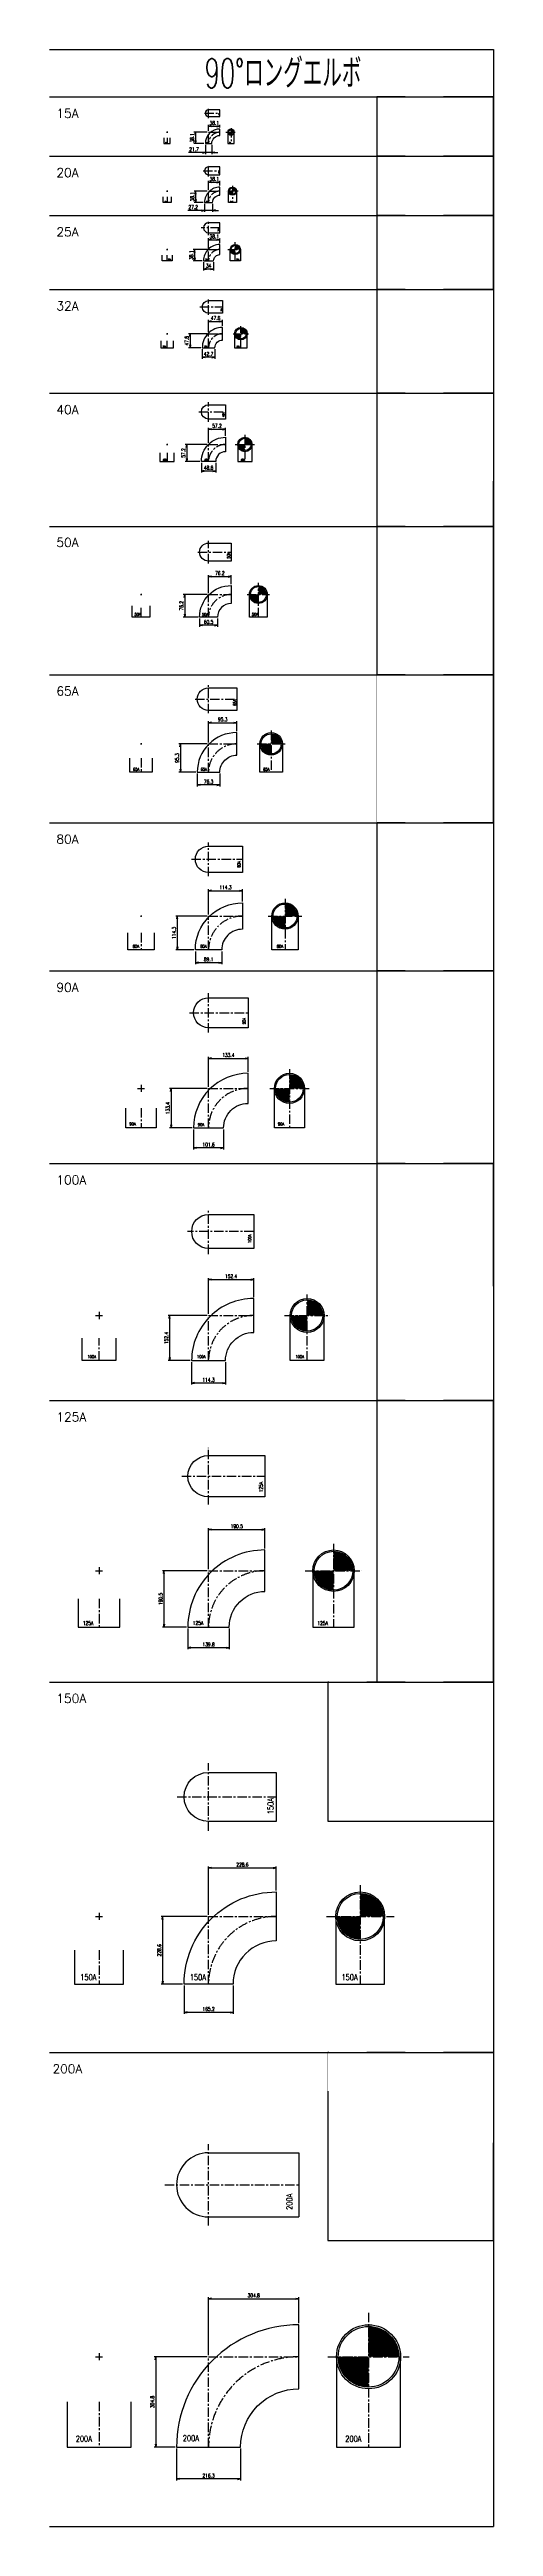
# Model space of a CAD drawing. Header units: millimetres. Extents: x 2090 to 42062, y -14812 to 2738.
# Drawn here: x 3150 to 4650, y -6552 to 1808 of the extents above; entities that cross this region are included whole.
import ezdxf

# ---------------------------------------------------------------- set-up
doc = ezdxf.new("R2010")
doc.units = ezdxf.units.MM
doc.header["$PDMODE"] = 35
doc.linetypes.add('CENTER', pattern=[50.8, 31.75, -6.35, 6.35, -6.35])
doc.linetypes.add('CENTER2', pattern=[1.125, 0.75, -0.125, 0.125, -0.125])
for name, color, linetype in [('#配管（SUS)', 220, 'Continuous'), ('DIM', 1, 'Continuous'), ('skeleton', 7, 'Continuous')]:
    doc.layers.add(name, color=color, linetype=linetype)
doc.styles.add('kpk', font='romans.shx', dxfattribs={"width": 0.7, "bigfont": 'extfont2.shx'})
doc.styles.get("Standard").update_dxf_attribs({"font": 'romans.shx', "bigfont": 'extfont.shx'})
doc.dimstyles.new('1／5～KPK', dxfattribs={"dimscale": 5, "dimtxt": 2.5, "dimasz": 2, "dimexe": 1, "dimexo": 1, "dimgap": 1, "dimtad": 3, "dimdsep": 46, "dimtxsty": 'kpk', "dimblk": 'OPEN', "dimcen": 2.5, "dimclrd": 9, "dimclre": 9, "dimclrt": 4, "dimadec": 1, "dimazin": 2, "dimtfac": 1, "dimtmove": 0, "dimatfit": 2, "dimldrblk": 'OPEN', "dimfxl": 1, "dimtfill": 1, "dimlwd": -1, "dimlwe": -1, "dimarcsym": 1})

# ---------------------------------------------------------------- blocks, each defined once
blk = doc.blocks.new('_Open')
at = {"color": 0, "linetype": 'ByBlock', "lineweight": -2}
for p, q in [((-1, 0.17), (0, 0)), ((-1, -0.17), (0, 0)), ((0, 0), (-1, 0))]:
    blk.add_line(p, q, dxfattribs=at)
blk = doc.blocks.new('*D107')
at = {"layer": 'Defpoints', "color": 0, "linetype": 'ByBlock', "transparency": 16777216}
blk.add_point((3687.2, 1528.5), dxfattribs=at)
at = {"layer": 'DIM', "color": 9, "transparency": 16777216}
for p, q in [((3682.2, 1528.5), (3638, 1528.5)), ((3643, 1518.5), (3643, 1500.4)), ((3671.4, 1490.4), (3638, 1490.4))]:
    blk.add_line(p, q, dxfattribs=at)
at = {"layer": 'DIM', "color": 9, "linetype": 'ByBlock', "transparency": 16777216, "xscale": 10, "yscale": 10, "zscale": 10}
for p, rotation in [((3643, 1528.5), 90), ((3643, 1490.4), 270)]:
    blk.add_blockref('_Open', p, dxfattribs=dict(at, rotation=rotation))
at = {"layer": 'DIM', "color": 4, "linetype": 'ByBlock', "transparency": 16777216, "insert": (3631.7, 1509.4), "char_height": 12.5, "attachment_point": 5, "rotation": 90, "style": 'kpk', "bg_fill": 3, "box_fill_scale": 1.1, "bg_fill_color": 256, "bg_fill_true_color": 13158600, "bg_fill_transparency": 0}
blk.add_mtext('38.1', dxfattribs=at)
at = {"layer": 'Defpoints', "color": 0, "linetype": 'ByBlock', "transparency": 16777216}
for p in [(3643, 1490.4), (3676.4, 1490.4)]:
    blk.add_point(p, dxfattribs=at)
blk = doc.blocks.new('*D108')
at = {"layer": 'DIM', "color": 9, "transparency": 16777216}
for p, q in [((3687.2, 1533.5), (3687.2, 1553.9)), ((3697.2, 1548.9), (3715.3, 1548.9)), ((3725.3, 1544.3), (3725.3, 1553.9))]:
    blk.add_line(p, q, dxfattribs=at)
at = {"layer": 'DIM', "color": 9, "linetype": 'ByBlock', "transparency": 16777216, "xscale": 10, "yscale": 10, "zscale": 10, "rotation": 180}
blk.add_blockref('_Open', (3687.2, 1548.9), dxfattribs=at)
at = {"layer": 'DIM', "color": 9, "linetype": 'ByBlock', "transparency": 16777216, "xscale": 10, "yscale": 10, "zscale": 10}
blk.add_blockref('_Open', (3725.3, 1548.9), dxfattribs=at)
at = {"layer": 'DIM', "color": 4, "linetype": 'ByBlock', "transparency": 16777216, "insert": (3706.3, 1560.1), "char_height": 12.5, "attachment_point": 5, "style": 'kpk', "bg_fill": 3, "box_fill_scale": 1.1, "bg_fill_color": 256, "bg_fill_true_color": 13158600, "bg_fill_transparency": 0}
blk.add_mtext('38.1', dxfattribs=at)
at = {"layer": 'Defpoints', "color": 0, "linetype": 'ByBlock', "transparency": 16777216}
for p in [(3687.2, 1528.5), (3725.3, 1548.9), (3725.3, 1539.3)]:
    blk.add_point(p, dxfattribs=at)
blk = doc.blocks.new('*D109')
at = {"layer": 'Defpoints', "color": 0, "linetype": 'ByBlock', "transparency": 16777216}
blk.add_point((3698.1, 1490.4), dxfattribs=at)
at = {"layer": 'DIM', "color": 9, "transparency": 16777216}
for p, q in [((3666.4, 1459.5), (3619.7, 1459.5)), ((3676.4, 1485.4), (3676.4, 1454.5)), ((3698.1, 1459.5), (3676.4, 1459.5)), ((3698.1, 1485.4), (3698.1, 1454.5)), ((3708.1, 1459.5), (3718.1, 1459.5))]:
    blk.add_line(p, q, dxfattribs=at)
at = {"layer": 'DIM', "color": 9, "linetype": 'ByBlock', "transparency": 16777216, "xscale": 10, "yscale": 10, "zscale": 10}
blk.add_blockref('_Open', (3676.4, 1459.5), dxfattribs=at)
at = {"layer": 'DIM', "color": 9, "linetype": 'ByBlock', "transparency": 16777216, "xscale": 10, "yscale": 10, "zscale": 10, "rotation": 180}
blk.add_blockref('_Open', (3698.1, 1459.5), dxfattribs=at)
at = {"layer": 'DIM', "color": 4, "linetype": 'ByBlock', "transparency": 16777216, "insert": (3638, 1470.8), "char_height": 12.5, "attachment_point": 5, "style": 'kpk', "bg_fill": 3, "box_fill_scale": 1.1, "bg_fill_color": 256, "bg_fill_true_color": 13158600, "bg_fill_transparency": 0}
blk.add_mtext('21.7', dxfattribs=at)
at = {"layer": 'Defpoints', "color": 0, "linetype": 'ByBlock', "transparency": 16777216}
for p in [(3676.4, 1490.4), (3676.4, 1459.5)]:
    blk.add_point(p, dxfattribs=at)
blk = doc.blocks.new('*D110')
at = {"layer": 'DIM', "color": 9, "transparency": 16777216}
for p, q in [((3687.2, 1334.6), (3687.2, 1364.8)), ((3697.2, 1359.8), (3715.3, 1359.8)), ((3725.3, 1348.2), (3725.3, 1364.8))]:
    blk.add_line(p, q, dxfattribs=at)
at = {"layer": 'DIM', "color": 9, "linetype": 'ByBlock', "transparency": 16777216, "xscale": 10, "yscale": 10, "zscale": 10, "rotation": 180}
blk.add_blockref('_Open', (3687.2, 1359.8), dxfattribs=at)
at = {"layer": 'DIM', "color": 9, "linetype": 'ByBlock', "transparency": 16777216, "xscale": 10, "yscale": 10, "zscale": 10}
blk.add_blockref('_Open', (3725.3, 1359.8), dxfattribs=at)
at = {"layer": 'DIM', "color": 4, "linetype": 'ByBlock', "transparency": 16777216, "insert": (3706.3, 1371.1), "char_height": 12.5, "attachment_point": 5, "style": 'kpk', "bg_fill": 3, "box_fill_scale": 1.1, "bg_fill_color": 256, "bg_fill_true_color": 13158600, "bg_fill_transparency": 0}
blk.add_mtext('38.1', dxfattribs=at)
at = {"layer": 'Defpoints', "color": 0, "linetype": 'ByBlock', "transparency": 16777216}
for p in [(3725.3, 1359.8), (3725.3, 1343.2), (3687.2, 1329.6)]:
    blk.add_point(p, dxfattribs=at)
blk = doc.blocks.new('*D111')
at = {"layer": 'Defpoints', "color": 0, "linetype": 'ByBlock', "transparency": 16777216}
blk.add_point((3687.2, 1329.6), dxfattribs=at)
at = {"layer": 'DIM', "color": 9, "transparency": 16777216}
for p, q in [((3682.2, 1329.6), (3638.4, 1329.6)), ((3668.6, 1291.5), (3638.4, 1291.5)), ((3643.4, 1319.6), (3643.4, 1301.5))]:
    blk.add_line(p, q, dxfattribs=at)
at = {"layer": 'DIM', "color": 9, "linetype": 'ByBlock', "transparency": 16777216, "xscale": 10, "yscale": 10, "zscale": 10}
for p, rotation in [((3643.4, 1329.6), 90), ((3643.4, 1291.5), 270)]:
    blk.add_blockref('_Open', p, dxfattribs=dict(at, rotation=rotation))
at = {"layer": 'DIM', "color": 4, "linetype": 'ByBlock', "transparency": 16777216, "insert": (3632.1, 1310.6), "char_height": 12.5, "attachment_point": 5, "rotation": 90, "style": 'kpk', "bg_fill": 3, "box_fill_scale": 1.1, "bg_fill_color": 256, "bg_fill_true_color": 13158600, "bg_fill_transparency": 0}
blk.add_mtext('38.1', dxfattribs=at)
at = {"layer": 'Defpoints', "color": 0, "linetype": 'ByBlock', "transparency": 16777216}
for p in [(3643.4, 1291.5), (3673.6, 1291.5)]:
    blk.add_point(p, dxfattribs=at)
blk = doc.blocks.new('*D112')
at = {"layer": 'Defpoints', "color": 0, "linetype": 'ByBlock', "transparency": 16777216}
blk.add_point((3700.8, 1291.5), dxfattribs=at)
at = {"layer": 'DIM', "color": 9, "transparency": 16777216}
for p, q in [((3663.6, 1264.3), (3617, 1264.3)), ((3673.6, 1286.5), (3673.6, 1259.3)), ((3700.8, 1264.3), (3673.6, 1264.3)), ((3700.8, 1286.5), (3700.8, 1259.3)), ((3710.8, 1264.3), (3720.8, 1264.3))]:
    blk.add_line(p, q, dxfattribs=at)
at = {"layer": 'DIM', "color": 9, "linetype": 'ByBlock', "transparency": 16777216, "xscale": 10, "yscale": 10, "zscale": 10}
blk.add_blockref('_Open', (3673.6, 1264.3), dxfattribs=at)
at = {"layer": 'DIM', "color": 9, "linetype": 'ByBlock', "transparency": 16777216, "xscale": 10, "yscale": 10, "zscale": 10, "rotation": 180}
blk.add_blockref('_Open', (3700.8, 1264.3), dxfattribs=at)
at = {"layer": 'DIM', "color": 4, "linetype": 'ByBlock', "transparency": 16777216, "insert": (3635.3, 1275.6), "char_height": 12.5, "attachment_point": 5, "style": 'kpk', "bg_fill": 3, "box_fill_scale": 1.1, "bg_fill_color": 256, "bg_fill_true_color": 13158600, "bg_fill_transparency": 0}
blk.add_mtext('27.2', dxfattribs=at)
at = {"layer": 'Defpoints', "color": 0, "linetype": 'ByBlock', "transparency": 16777216}
for p in [(3673.6, 1291.5), (3673.6, 1264.3)]:
    blk.add_point(p, dxfattribs=at)
blk = doc.blocks.new('*D113')
at = {"layer": 'DIM', "color": 9, "transparency": 16777216}
for p, q in [((3687.2, 1137.5), (3687.2, 1170.4)), ((3697.2, 1165.4), (3715.3, 1165.4)), ((3725.3, 1154.5), (3725.3, 1170.4))]:
    blk.add_line(p, q, dxfattribs=at)
at = {"layer": 'DIM', "color": 9, "linetype": 'ByBlock', "transparency": 16777216, "xscale": 10, "yscale": 10, "zscale": 10, "rotation": 180}
blk.add_blockref('_Open', (3687.2, 1165.4), dxfattribs=at)
at = {"layer": 'DIM', "color": 9, "linetype": 'ByBlock', "transparency": 16777216, "xscale": 10, "yscale": 10, "zscale": 10}
blk.add_blockref('_Open', (3725.3, 1165.4), dxfattribs=at)
at = {"layer": 'DIM', "color": 4, "linetype": 'ByBlock', "transparency": 16777216, "insert": (3706.3, 1176.6), "char_height": 12.5, "attachment_point": 5, "style": 'kpk', "bg_fill": 3, "box_fill_scale": 1.1, "bg_fill_color": 256, "bg_fill_true_color": 13158600, "bg_fill_transparency": 0}
blk.add_mtext('38.1', dxfattribs=at)
at = {"layer": 'Defpoints', "color": 0, "linetype": 'ByBlock', "transparency": 16777216}
for p in [(3687.2, 1132.5), (3725.3, 1165.4), (3725.3, 1149.5)]:
    blk.add_point(p, dxfattribs=at)
blk = doc.blocks.new('*D114')
at = {"layer": 'Defpoints', "color": 0, "linetype": 'ByBlock', "transparency": 16777216}
blk.add_point((3687.2, 1132.5), dxfattribs=at)
at = {"layer": 'DIM', "color": 9, "transparency": 16777216}
for p, q in [((3682.2, 1132.5), (3635.1, 1132.5)), ((3665.2, 1094.4), (3635.1, 1094.4)), ((3640.1, 1122.5), (3640.1, 1104.4))]:
    blk.add_line(p, q, dxfattribs=at)
at = {"layer": 'DIM', "color": 9, "linetype": 'ByBlock', "transparency": 16777216, "xscale": 10, "yscale": 10, "zscale": 10}
for p, rotation in [((3640.1, 1132.5), 90), ((3640.1, 1094.4), 270)]:
    blk.add_blockref('_Open', p, dxfattribs=dict(at, rotation=rotation))
at = {"layer": 'DIM', "color": 4, "linetype": 'ByBlock', "transparency": 16777216, "insert": (3628.8, 1113.5), "char_height": 12.5, "attachment_point": 5, "rotation": 90, "style": 'kpk', "bg_fill": 3, "box_fill_scale": 1.1, "bg_fill_color": 256, "bg_fill_true_color": 13158600, "bg_fill_transparency": 0}
blk.add_mtext('38.1', dxfattribs=at)
at = {"layer": 'Defpoints', "color": 0, "linetype": 'ByBlock', "transparency": 16777216}
for p in [(3640.1, 1094.4), (3670.2, 1094.4)]:
    blk.add_point(p, dxfattribs=at)
blk = doc.blocks.new('*D115')
at = {"layer": 'DIM', "color": 9, "transparency": 16777216}
for p, q in [((3670.2, 1089.4), (3670.2, 1061.7)), ((3704.2, 1089.4), (3704.2, 1061.7)), ((3694.2, 1066.7), (3680.2, 1066.7))]:
    blk.add_line(p, q, dxfattribs=at)
at = {"layer": 'DIM', "color": 9, "linetype": 'ByBlock', "transparency": 16777216, "xscale": 10, "yscale": 10, "zscale": 10, "rotation": 180}
blk.add_blockref('_Open', (3670.2, 1066.7), dxfattribs=at)
at = {"layer": 'DIM', "color": 9, "linetype": 'ByBlock', "transparency": 16777216, "xscale": 10, "yscale": 10, "zscale": 10}
blk.add_blockref('_Open', (3704.2, 1066.7), dxfattribs=at)
at = {"layer": 'DIM', "color": 4, "linetype": 'ByBlock', "transparency": 16777216, "insert": (3687.2, 1077.9), "char_height": 12.5, "attachment_point": 5, "style": 'kpk', "bg_fill": 3, "box_fill_scale": 1.1, "bg_fill_color": 256, "bg_fill_true_color": 13158600, "bg_fill_transparency": 0}
blk.add_mtext('34', dxfattribs=at)
at = {"layer": 'Defpoints', "color": 0, "linetype": 'ByBlock', "transparency": 16777216}
for p in [(3670.2, 1094.4), (3704.2, 1094.4), (3670.2, 1066.7)]:
    blk.add_point(p, dxfattribs=at)
blk = doc.blocks.new('*D116')
at = {"layer": 'Defpoints', "color": 0, "linetype": 'ByBlock', "transparency": 16777216}
blk.add_point((3687.2, 848.5), dxfattribs=at)
at = {"layer": 'DIM', "color": 9, "transparency": 16777216}
for p, q in [((3687.2, 853.5), (3687.2, 894.8)), ((3697.2, 889.8), (3724.8, 889.8)), ((3734.8, 874.9), (3734.8, 894.8))]:
    blk.add_line(p, q, dxfattribs=at)
at = {"layer": 'DIM', "color": 9, "linetype": 'ByBlock', "transparency": 16777216, "xscale": 10, "yscale": 10, "zscale": 10, "rotation": 180}
blk.add_blockref('_Open', (3687.2, 889.8), dxfattribs=at)
at = {"layer": 'DIM', "color": 9, "linetype": 'ByBlock', "transparency": 16777216, "xscale": 10, "yscale": 10, "zscale": 10}
blk.add_blockref('_Open', (3734.8, 889.8), dxfattribs=at)
at = {"layer": 'DIM', "color": 4, "linetype": 'ByBlock', "transparency": 16777216, "insert": (3711, 901.1), "char_height": 12.5, "attachment_point": 5, "style": 'kpk', "bg_fill": 3, "box_fill_scale": 1.1, "bg_fill_color": 256, "bg_fill_true_color": 13158600, "bg_fill_transparency": 0}
blk.add_mtext('47.6', dxfattribs=at)
at = {"layer": 'Defpoints', "color": 0, "linetype": 'ByBlock', "transparency": 16777216}
for p in [(3734.8, 889.8), (3734.8, 869.9)]:
    blk.add_point(p, dxfattribs=at)
blk = doc.blocks.new('*D117')
at = {"layer": 'Defpoints', "color": 0, "linetype": 'ByBlock', "transparency": 16777216}
for p in [(3687.2, 848.5), (3665.9, 800.9)]:
    blk.add_point(p, dxfattribs=at)
at = {"layer": 'DIM', "color": 9, "transparency": 16777216}
for p, q in [((3682.2, 848.5), (3619.5, 848.5)), ((3624.5, 838.5), (3624.5, 810.9)), ((3660.9, 800.9), (3619.5, 800.9))]:
    blk.add_line(p, q, dxfattribs=at)
at = {"layer": 'DIM', "color": 9, "linetype": 'ByBlock', "transparency": 16777216, "xscale": 10, "yscale": 10, "zscale": 10}
for p, rotation in [((3624.5, 848.5), 90), ((3624.5, 800.9), 270)]:
    blk.add_blockref('_Open', p, dxfattribs=dict(at, rotation=rotation))
at = {"layer": 'DIM', "color": 4, "linetype": 'ByBlock', "transparency": 16777216, "insert": (3613.3, 824.7), "char_height": 12.5, "attachment_point": 5, "rotation": 90, "style": 'kpk', "bg_fill": 3, "box_fill_scale": 1.1, "bg_fill_color": 256, "bg_fill_true_color": 13158600, "bg_fill_transparency": 0}
blk.add_mtext('47.6', dxfattribs=at)
at = {"layer": 'Defpoints', "color": 0, "linetype": 'ByBlock', "transparency": 16777216}
blk.add_point((3624.5, 800.9), dxfattribs=at)
blk = doc.blocks.new('*D118')
at = {"layer": 'DIM', "color": 9, "transparency": 16777216}
for p, q in [((3665.9, 795.9), (3665.9, 764.1)), ((3698.6, 769.1), (3675.9, 769.1)), ((3708.6, 795.9), (3708.6, 764.1))]:
    blk.add_line(p, q, dxfattribs=at)
at = {"layer": 'DIM', "color": 9, "linetype": 'ByBlock', "transparency": 16777216, "xscale": 10, "yscale": 10, "zscale": 10, "rotation": 180}
blk.add_blockref('_Open', (3665.9, 769.1), dxfattribs=at)
at = {"layer": 'DIM', "color": 9, "linetype": 'ByBlock', "transparency": 16777216, "xscale": 10, "yscale": 10, "zscale": 10}
blk.add_blockref('_Open', (3708.6, 769.1), dxfattribs=at)
at = {"layer": 'DIM', "color": 4, "linetype": 'ByBlock', "transparency": 16777216, "insert": (3687.2, 780.4), "char_height": 12.5, "attachment_point": 5, "style": 'kpk', "bg_fill": 3, "box_fill_scale": 1.1, "bg_fill_color": 256, "bg_fill_true_color": 13158600, "bg_fill_transparency": 0}
blk.add_mtext('42.7', dxfattribs=at)
at = {"layer": 'Defpoints', "color": 0, "linetype": 'ByBlock', "transparency": 16777216}
for p in [(3665.9, 800.9), (3665.9, 769.1), (3708.6, 800.9)]:
    blk.add_point(p, dxfattribs=at)
blk = doc.blocks.new('*D119')
at = {"layer": 'DIM', "color": 9, "transparency": 16777216}
for p, q in [((3662.9, 412.4), (3662.9, 379.6)), ((3701.5, 384.6), (3672.9, 384.6)), ((3711.5, 412.4), (3711.5, 379.6))]:
    blk.add_line(p, q, dxfattribs=at)
at = {"layer": 'DIM', "color": 9, "linetype": 'ByBlock', "transparency": 16777216, "xscale": 10, "yscale": 10, "zscale": 10, "rotation": 180}
blk.add_blockref('_Open', (3662.9, 384.6), dxfattribs=at)
at = {"layer": 'DIM', "color": 9, "linetype": 'ByBlock', "transparency": 16777216, "xscale": 10, "yscale": 10, "zscale": 10}
blk.add_blockref('_Open', (3711.5, 384.6), dxfattribs=at)
at = {"layer": 'DIM', "color": 4, "linetype": 'ByBlock', "transparency": 16777216, "insert": (3687.2, 395.9), "char_height": 12.5, "attachment_point": 5, "style": 'kpk', "bg_fill": 3, "box_fill_scale": 1.1, "bg_fill_color": 256, "bg_fill_true_color": 13158600, "bg_fill_transparency": 0}
blk.add_mtext('48.6', dxfattribs=at)
at = {"layer": 'Defpoints', "color": 0, "linetype": 'ByBlock', "transparency": 16777216}
for p in [(3662.9, 417.4), (3662.9, 384.6), (3711.5, 417.4)]:
    blk.add_point(p, dxfattribs=at)
blk = doc.blocks.new('*D120')
at = {"layer": 'Defpoints', "color": 0, "linetype": 'ByBlock', "transparency": 16777216}
for p in [(3687.2, 474.6), (3662.9, 417.4)]:
    blk.add_point(p, dxfattribs=at)
at = {"layer": 'DIM', "color": 9, "transparency": 16777216}
for p, q in [((3682.2, 474.6), (3608.4, 474.6)), ((3613.4, 464.6), (3613.4, 427.4)), ((3657.9, 417.4), (3608.4, 417.4))]:
    blk.add_line(p, q, dxfattribs=at)
at = {"layer": 'DIM', "color": 9, "linetype": 'ByBlock', "transparency": 16777216, "xscale": 10, "yscale": 10, "zscale": 10}
for p, rotation in [((3613.4, 474.6), 90), ((3613.4, 417.4), 270)]:
    blk.add_blockref('_Open', p, dxfattribs=dict(at, rotation=rotation))
at = {"layer": 'DIM', "color": 4, "linetype": 'ByBlock', "transparency": 16777216, "insert": (3602.1, 446), "char_height": 12.5, "attachment_point": 5, "rotation": 90, "style": 'kpk', "bg_fill": 3, "box_fill_scale": 1.1, "bg_fill_color": 256, "bg_fill_true_color": 13158600, "bg_fill_transparency": 0}
blk.add_mtext('57.2', dxfattribs=at)
at = {"layer": 'Defpoints', "color": 0, "linetype": 'ByBlock', "transparency": 16777216}
blk.add_point((3613.4, 417.4), dxfattribs=at)
blk = doc.blocks.new('*D121')
at = {"layer": 'Defpoints', "color": 0, "linetype": 'ByBlock', "transparency": 16777216}
blk.add_point((3687.2, 474.6), dxfattribs=at)
at = {"layer": 'DIM', "color": 9, "transparency": 16777216}
for p, q in [((3687.2, 479.6), (3687.2, 531.2)), ((3697.2, 526.2), (3734.4, 526.2)), ((3744.4, 503.9), (3744.4, 531.2))]:
    blk.add_line(p, q, dxfattribs=at)
at = {"layer": 'DIM', "color": 9, "linetype": 'ByBlock', "transparency": 16777216, "xscale": 10, "yscale": 10, "zscale": 10, "rotation": 180}
blk.add_blockref('_Open', (3687.2, 526.2), dxfattribs=at)
at = {"layer": 'DIM', "color": 9, "linetype": 'ByBlock', "transparency": 16777216, "xscale": 10, "yscale": 10, "zscale": 10}
blk.add_blockref('_Open', (3744.4, 526.2), dxfattribs=at)
at = {"layer": 'DIM', "color": 4, "linetype": 'ByBlock', "transparency": 16777216, "insert": (3715.8, 537.5), "char_height": 12.5, "attachment_point": 5, "style": 'kpk', "bg_fill": 3, "box_fill_scale": 1.1, "bg_fill_color": 256, "bg_fill_true_color": 13158600, "bg_fill_transparency": 0}
blk.add_mtext('57.2', dxfattribs=at)
at = {"layer": 'Defpoints', "color": 0, "linetype": 'ByBlock', "transparency": 16777216}
for p in [(3744.4, 526.2), (3744.4, 498.9)]:
    blk.add_point(p, dxfattribs=at)
blk = doc.blocks.new('*D122')
at = {"layer": 'Defpoints', "color": 0, "linetype": 'ByBlock', "transparency": 16777216}
blk.add_point((3687.2, -31.8), dxfattribs=at)
at = {"layer": 'DIM', "color": 9, "transparency": 16777216}
for p, q in [((3687.2, -26.8), (3687.2, 33.9)), ((3697.2, 28.9), (3753.4, 28.9)), ((3763.4, 3.5), (3763.4, 33.9))]:
    blk.add_line(p, q, dxfattribs=at)
at = {"layer": 'DIM', "color": 9, "linetype": 'ByBlock', "transparency": 16777216, "xscale": 10, "yscale": 10, "zscale": 10, "rotation": 180}
blk.add_blockref('_Open', (3687.2, 28.9), dxfattribs=at)
at = {"layer": 'DIM', "color": 9, "linetype": 'ByBlock', "transparency": 16777216, "xscale": 10, "yscale": 10, "zscale": 10}
blk.add_blockref('_Open', (3763.4, 28.9), dxfattribs=at)
at = {"layer": 'DIM', "color": 4, "linetype": 'ByBlock', "transparency": 16777216, "insert": (3725.3, 40.2), "char_height": 12.5, "attachment_point": 5, "style": 'kpk', "bg_fill": 3, "box_fill_scale": 1.1, "bg_fill_color": 256, "bg_fill_true_color": 13158600, "bg_fill_transparency": 0}
blk.add_mtext('76.2', dxfattribs=at)
at = {"layer": 'Defpoints', "color": 0, "linetype": 'ByBlock', "transparency": 16777216}
for p in [(3763.4, 28.9), (3763.4, -1.5)]:
    blk.add_point(p, dxfattribs=at)
blk = doc.blocks.new('*D123')
at = {"layer": 'Defpoints', "color": 0, "linetype": 'ByBlock', "transparency": 16777216}
for p in [(3687.2, -31.8), (3657, -108)]:
    blk.add_point(p, dxfattribs=at)
at = {"layer": 'DIM', "color": 9, "transparency": 16777216}
for p, q in [((3682.2, -31.8), (3601.8, -31.8)), ((3606.8, -41.8), (3606.8, -98)), ((3652, -108), (3601.8, -108))]:
    blk.add_line(p, q, dxfattribs=at)
at = {"layer": 'DIM', "color": 9, "linetype": 'ByBlock', "transparency": 16777216, "xscale": 10, "yscale": 10, "zscale": 10}
for p, rotation in [((3606.8, -31.8), 90), ((3606.8, -108), 270)]:
    blk.add_blockref('_Open', p, dxfattribs=dict(at, rotation=rotation))
at = {"layer": 'DIM', "color": 4, "linetype": 'ByBlock', "transparency": 16777216, "insert": (3595.5, -69.9), "char_height": 12.5, "attachment_point": 5, "rotation": 90, "style": 'kpk', "bg_fill": 3, "box_fill_scale": 1.1, "bg_fill_color": 256, "bg_fill_true_color": 13158600, "bg_fill_transparency": 0}
blk.add_mtext('76.2', dxfattribs=at)
at = {"layer": 'Defpoints', "color": 0, "linetype": 'ByBlock', "transparency": 16777216}
blk.add_point((3606.8, -108), dxfattribs=at)
blk = doc.blocks.new('*D124')
at = {"layer": 'DIM', "color": 9, "transparency": 16777216}
for p, q in [((3657, -113), (3657, -140.5)), ((3707.5, -135.5), (3667, -135.5)), ((3717.5, -113), (3717.5, -140.5))]:
    blk.add_line(p, q, dxfattribs=at)
at = {"layer": 'DIM', "color": 9, "linetype": 'ByBlock', "transparency": 16777216, "xscale": 10, "yscale": 10, "zscale": 10, "rotation": 180}
blk.add_blockref('_Open', (3657, -135.5), dxfattribs=at)
at = {"layer": 'DIM', "color": 9, "linetype": 'ByBlock', "transparency": 16777216, "xscale": 10, "yscale": 10, "zscale": 10}
blk.add_blockref('_Open', (3717.5, -135.5), dxfattribs=at)
at = {"layer": 'DIM', "color": 4, "linetype": 'ByBlock', "transparency": 16777216, "insert": (3687.2, -124.2), "char_height": 12.5, "attachment_point": 5, "style": 'kpk', "bg_fill": 3, "box_fill_scale": 1.1, "bg_fill_color": 256, "bg_fill_true_color": 13158600, "bg_fill_transparency": 0}
blk.add_mtext('60.5', dxfattribs=at)
at = {"layer": 'Defpoints', "color": 0, "linetype": 'ByBlock', "transparency": 16777216}
for p in [(3657, -108), (3657, -135.5), (3717.5, -108)]:
    blk.add_point(p, dxfattribs=at)
blk = doc.blocks.new('*D125')
at = {"layer": 'Defpoints', "color": 0, "linetype": 'ByBlock', "transparency": 16777216}
blk.add_point((3687.2, -535.9), dxfattribs=at)
at = {"layer": 'DIM', "color": 9, "transparency": 16777216}
for p, q in [((3687.2, -530.9), (3687.2, -459.6)), ((3697.2, -464.6), (3772.5, -464.6)), ((3782.5, -492.8), (3782.5, -459.6))]:
    blk.add_line(p, q, dxfattribs=at)
at = {"layer": 'DIM', "color": 9, "linetype": 'ByBlock', "transparency": 16777216, "xscale": 10, "yscale": 10, "zscale": 10, "rotation": 180}
blk.add_blockref('_Open', (3687.2, -464.6), dxfattribs=at)
at = {"layer": 'DIM', "color": 9, "linetype": 'ByBlock', "transparency": 16777216, "xscale": 10, "yscale": 10, "zscale": 10}
blk.add_blockref('_Open', (3782.5, -464.6), dxfattribs=at)
at = {"layer": 'DIM', "color": 4, "linetype": 'ByBlock', "transparency": 16777216, "insert": (3734.9, -453.3), "char_height": 12.5, "attachment_point": 5, "style": 'kpk', "bg_fill": 3, "box_fill_scale": 1.1, "bg_fill_color": 256, "bg_fill_true_color": 13158600, "bg_fill_transparency": 0}
blk.add_mtext('95.3', dxfattribs=at)
at = {"layer": 'Defpoints', "color": 0, "linetype": 'ByBlock', "transparency": 16777216}
for p in [(3782.5, -464.6), (3782.5, -497.8)]:
    blk.add_point(p, dxfattribs=at)
blk = doc.blocks.new('*D126')
at = {"layer": 'Defpoints', "color": 0, "linetype": 'ByBlock', "transparency": 16777216}
for p in [(3687.2, -535.9), (3649.1, -631.2)]:
    blk.add_point(p, dxfattribs=at)
at = {"layer": 'DIM', "color": 9, "transparency": 16777216}
for p, q in [((3682.2, -535.9), (3587.2, -535.9)), ((3592.2, -545.9), (3592.2, -621.2)), ((3644.1, -631.2), (3587.2, -631.2))]:
    blk.add_line(p, q, dxfattribs=at)
at = {"layer": 'DIM', "color": 9, "linetype": 'ByBlock', "transparency": 16777216, "xscale": 10, "yscale": 10, "zscale": 10}
for p, rotation in [((3592.2, -535.9), 90), ((3592.2, -631.2), 270)]:
    blk.add_blockref('_Open', p, dxfattribs=dict(at, rotation=rotation))
at = {"layer": 'DIM', "color": 4, "linetype": 'ByBlock', "transparency": 16777216, "insert": (3580.9, -583.6), "char_height": 12.5, "attachment_point": 5, "rotation": 90, "style": 'kpk', "bg_fill": 3, "box_fill_scale": 1.1, "bg_fill_color": 256, "bg_fill_true_color": 13158600, "bg_fill_transparency": 0}
blk.add_mtext('95.3', dxfattribs=at)
at = {"layer": 'Defpoints', "color": 0, "linetype": 'ByBlock', "transparency": 16777216}
blk.add_point((3592.2, -631.2), dxfattribs=at)
blk = doc.blocks.new('*D127')
at = {"layer": 'DIM', "color": 9, "transparency": 16777216}
for p, q in [((3649.1, -636.2), (3649.1, -679.3)), ((3725.4, -636.2), (3725.4, -679.3)), ((3715.4, -674.3), (3659.1, -674.3))]:
    blk.add_line(p, q, dxfattribs=at)
at = {"layer": 'DIM', "color": 9, "linetype": 'ByBlock', "transparency": 16777216, "xscale": 10, "yscale": 10, "zscale": 10, "rotation": 180}
blk.add_blockref('_Open', (3649.1, -674.3), dxfattribs=at)
at = {"layer": 'DIM', "color": 9, "linetype": 'ByBlock', "transparency": 16777216, "xscale": 10, "yscale": 10, "zscale": 10}
blk.add_blockref('_Open', (3725.4, -674.3), dxfattribs=at)
at = {"layer": 'DIM', "color": 4, "linetype": 'ByBlock', "transparency": 16777216, "insert": (3687.2, -663.1), "char_height": 12.5, "attachment_point": 5, "style": 'kpk', "bg_fill": 3, "box_fill_scale": 1.1, "bg_fill_color": 256, "bg_fill_true_color": 13158600, "bg_fill_transparency": 0}
blk.add_mtext('76.3', dxfattribs=at)
at = {"layer": 'Defpoints', "color": 0, "linetype": 'ByBlock', "transparency": 16777216}
for p in [(3649.1, -631.2), (3725.4, -631.2), (3649.1, -674.3)]:
    blk.add_point(p, dxfattribs=at)
blk = doc.blocks.new('*D128')
at = {"layer": 'Defpoints', "color": 0, "linetype": 'ByBlock', "transparency": 16777216}
for p in [(3801.5, -1072.4), (3687.2, -1116.9)]:
    blk.add_point(p, dxfattribs=at)
at = {"layer": 'DIM', "color": 9, "transparency": 16777216}
for p, q in [((3687.2, -1111.9), (3687.2, -1026.4)), ((3697.2, -1031.4), (3791.5, -1031.4)), ((3801.5, -1067.4), (3801.5, -1026.4))]:
    blk.add_line(p, q, dxfattribs=at)
at = {"layer": 'DIM', "color": 9, "linetype": 'ByBlock', "transparency": 16777216, "xscale": 10, "yscale": 10, "zscale": 10, "rotation": 180}
blk.add_blockref('_Open', (3687.2, -1031.4), dxfattribs=at)
at = {"layer": 'DIM', "color": 9, "linetype": 'ByBlock', "transparency": 16777216, "xscale": 10, "yscale": 10, "zscale": 10}
blk.add_blockref('_Open', (3801.5, -1031.4), dxfattribs=at)
at = {"layer": 'DIM', "color": 4, "linetype": 'ByBlock', "transparency": 16777216, "insert": (3744.4, -1020.1), "char_height": 12.5, "attachment_point": 5, "style": 'kpk', "bg_fill": 3, "box_fill_scale": 1.1, "bg_fill_color": 256, "bg_fill_true_color": 13158600, "bg_fill_transparency": 0}
blk.add_mtext('114.3', dxfattribs=at)
at = {"layer": 'Defpoints', "color": 0, "linetype": 'ByBlock', "transparency": 16777216}
blk.add_point((3801.5, -1031.4), dxfattribs=at)
blk = doc.blocks.new('*D129')
at = {"layer": 'Defpoints', "color": 0, "linetype": 'ByBlock', "transparency": 16777216}
for p in [(3687.2, -1116.9), (3642.7, -1231.2)]:
    blk.add_point(p, dxfattribs=at)
at = {"layer": 'DIM', "color": 9, "transparency": 16777216}
for p, q in [((3682.2, -1116.9), (3576.3, -1116.9)), ((3581.3, -1126.9), (3581.3, -1221.2)), ((3637.7, -1231.2), (3576.3, -1231.2))]:
    blk.add_line(p, q, dxfattribs=at)
at = {"layer": 'DIM', "color": 9, "linetype": 'ByBlock', "transparency": 16777216, "xscale": 10, "yscale": 10, "zscale": 10}
for p, rotation in [((3581.3, -1116.9), 90), ((3581.3, -1231.2), 270)]:
    blk.add_blockref('_Open', p, dxfattribs=dict(at, rotation=rotation))
at = {"layer": 'DIM', "color": 4, "linetype": 'ByBlock', "transparency": 16777216, "insert": (3570, -1174.1), "char_height": 12.5, "attachment_point": 5, "rotation": 90, "style": 'kpk', "bg_fill": 3, "box_fill_scale": 1.1, "bg_fill_color": 256, "bg_fill_true_color": 13158600, "bg_fill_transparency": 0}
blk.add_mtext('114.3', dxfattribs=at)
at = {"layer": 'Defpoints', "color": 0, "linetype": 'ByBlock', "transparency": 16777216}
blk.add_point((3581.3, -1231.2), dxfattribs=at)
blk = doc.blocks.new('*D130')
at = {"layer": 'DIM', "color": 9, "transparency": 16777216}
for p, q in [((3642.7, -1236.2), (3642.7, -1279.6)), ((3731.8, -1236.2), (3731.8, -1279.6)), ((3721.8, -1274.6), (3652.7, -1274.6))]:
    blk.add_line(p, q, dxfattribs=at)
at = {"layer": 'DIM', "color": 9, "linetype": 'ByBlock', "transparency": 16777216, "xscale": 10, "yscale": 10, "zscale": 10, "rotation": 180}
blk.add_blockref('_Open', (3642.7, -1274.6), dxfattribs=at)
at = {"layer": 'DIM', "color": 9, "linetype": 'ByBlock', "transparency": 16777216, "xscale": 10, "yscale": 10, "zscale": 10}
blk.add_blockref('_Open', (3731.8, -1274.6), dxfattribs=at)
at = {"layer": 'DIM', "color": 4, "linetype": 'ByBlock', "transparency": 16777216, "insert": (3687.2, -1263.3), "char_height": 12.5, "attachment_point": 5, "style": 'kpk', "bg_fill": 3, "box_fill_scale": 1.1, "bg_fill_color": 256, "bg_fill_true_color": 13158600, "bg_fill_transparency": 0}
blk.add_mtext('89.1', dxfattribs=at)
at = {"layer": 'Defpoints', "color": 0, "linetype": 'ByBlock', "transparency": 16777216}
for p in [(3642.7, -1231.2), (3731.8, -1231.2), (3642.7, -1274.6)]:
    blk.add_point(p, dxfattribs=at)
blk = doc.blocks.new('*D131')
at = {"layer": 'Defpoints', "color": 0, "linetype": 'ByBlock', "transparency": 16777216}
for p in [(3636.4, -1832.1), (3738, -1832.1)]:
    blk.add_point(p, dxfattribs=at)
at = {"layer": 'DIM', "color": 9, "transparency": 16777216}
for p, q in [((3636.4, -1837.1), (3636.4, -1904.8)), ((3738, -1837.1), (3738, -1904.8)), ((3728, -1899.8), (3646.4, -1899.8))]:
    blk.add_line(p, q, dxfattribs=at)
at = {"layer": 'DIM', "color": 9, "linetype": 'ByBlock', "transparency": 16777216, "xscale": 10, "yscale": 10, "zscale": 10, "rotation": 180}
blk.add_blockref('_Open', (3636.4, -1899.8), dxfattribs=at)
at = {"layer": 'DIM', "color": 9, "linetype": 'ByBlock', "transparency": 16777216, "xscale": 10, "yscale": 10, "zscale": 10}
blk.add_blockref('_Open', (3738, -1899.8), dxfattribs=at)
at = {"layer": 'DIM', "color": 4, "linetype": 'ByBlock', "transparency": 16777216, "insert": (3687.2, -1888.5), "char_height": 12.5, "attachment_point": 5, "style": 'kpk', "bg_fill": 3, "box_fill_scale": 1.1, "bg_fill_color": 256, "bg_fill_true_color": 13158600, "bg_fill_transparency": 0}
blk.add_mtext('101.6', dxfattribs=at)
at = {"layer": 'Defpoints', "color": 0, "linetype": 'ByBlock', "transparency": 16777216}
blk.add_point((3636.4, -1899.8), dxfattribs=at)
blk = doc.blocks.new('*D132')
at = {"layer": 'Defpoints', "color": 0, "linetype": 'ByBlock', "transparency": 16777216}
for p in [(3687.2, -1698.7), (3560.6, -1832.1), (3636.4, -1832.1)]:
    blk.add_point(p, dxfattribs=at)
at = {"layer": 'DIM', "color": 9, "transparency": 16777216}
for p, q in [((3682.2, -1698.7), (3555.6, -1698.7)), ((3560.6, -1708.7), (3560.6, -1822.1)), ((3631.4, -1832.1), (3555.6, -1832.1))]:
    blk.add_line(p, q, dxfattribs=at)
at = {"layer": 'DIM', "color": 9, "linetype": 'ByBlock', "transparency": 16777216, "xscale": 10, "yscale": 10, "zscale": 10}
for p, rotation in [((3560.6, -1698.7), 90), ((3560.6, -1832.1), 270)]:
    blk.add_blockref('_Open', p, dxfattribs=dict(at, rotation=rotation))
at = {"layer": 'DIM', "color": 4, "linetype": 'ByBlock', "transparency": 16777216, "insert": (3549.4, -1765.4), "char_height": 12.5, "attachment_point": 5, "rotation": 90, "style": 'kpk', "bg_fill": 3, "box_fill_scale": 1.1, "bg_fill_color": 256, "bg_fill_true_color": 13158600, "bg_fill_transparency": 0}
blk.add_mtext('133.4', dxfattribs=at)
blk = doc.blocks.new('*D133')
at = {"layer": 'Defpoints', "color": 0, "linetype": 'ByBlock', "transparency": 16777216}
for p in [(3820.6, -1597.6), (3820.6, -1647.9), (3687.2, -1698.7)]:
    blk.add_point(p, dxfattribs=at)
at = {"layer": 'DIM', "color": 9, "transparency": 16777216}
for p, q in [((3687.2, -1693.7), (3687.2, -1592.6)), ((3697.2, -1597.6), (3810.6, -1597.6)), ((3820.6, -1642.9), (3820.6, -1592.6))]:
    blk.add_line(p, q, dxfattribs=at)
at = {"layer": 'DIM', "color": 9, "linetype": 'ByBlock', "transparency": 16777216, "xscale": 10, "yscale": 10, "zscale": 10, "rotation": 180}
blk.add_blockref('_Open', (3687.2, -1597.6), dxfattribs=at)
at = {"layer": 'DIM', "color": 9, "linetype": 'ByBlock', "transparency": 16777216, "xscale": 10, "yscale": 10, "zscale": 10}
blk.add_blockref('_Open', (3820.6, -1597.6), dxfattribs=at)
at = {"layer": 'DIM', "color": 4, "linetype": 'ByBlock', "transparency": 16777216, "insert": (3753.9, -1586.3), "char_height": 12.5, "attachment_point": 5, "style": 'kpk', "bg_fill": 3, "box_fill_scale": 1.1, "bg_fill_color": 256, "bg_fill_true_color": 13158600, "bg_fill_transparency": 0}
blk.add_mtext('133.4', dxfattribs=at)
blk = doc.blocks.new('*D134')
at = {"layer": 'Defpoints', "color": 0, "linetype": 'ByBlock', "transparency": 16777216}
for p in [(3839.6, -2344.2), (3839.6, -2408), (3687.2, -2465.1)]:
    blk.add_point(p, dxfattribs=at)
at = {"layer": 'DIM', "color": 9, "transparency": 16777216}
for p, q in [((3687.2, -2460.1), (3687.2, -2339.2)), ((3839.6, -2403), (3839.6, -2339.2)), ((3697.2, -2344.2), (3829.6, -2344.2))]:
    blk.add_line(p, q, dxfattribs=at)
at = {"layer": 'DIM', "color": 9, "linetype": 'ByBlock', "transparency": 16777216, "xscale": 10, "yscale": 10, "zscale": 10, "rotation": 180}
blk.add_blockref('_Open', (3687.2, -2344.2), dxfattribs=at)
at = {"layer": 'DIM', "color": 9, "linetype": 'ByBlock', "transparency": 16777216, "xscale": 10, "yscale": 10, "zscale": 10}
blk.add_blockref('_Open', (3839.6, -2344.2), dxfattribs=at)
at = {"layer": 'DIM', "color": 4, "linetype": 'ByBlock', "transparency": 16777216, "insert": (3763.4, -2332.9), "char_height": 12.5, "attachment_point": 5, "style": 'kpk', "bg_fill": 3, "box_fill_scale": 1.1, "bg_fill_color": 256, "bg_fill_true_color": 13158600, "bg_fill_transparency": 0}
blk.add_mtext('152.4', dxfattribs=at)
blk = doc.blocks.new('*D135')
at = {"layer": 'Defpoints', "color": 0, "linetype": 'ByBlock', "transparency": 16777216}
for p in [(3687.2, -2465.1), (3555.6, -2617.5), (3630.1, -2617.5)]:
    blk.add_point(p, dxfattribs=at)
at = {"layer": 'DIM', "color": 9, "transparency": 16777216}
for p, q in [((3682.2, -2465.1), (3550.6, -2465.1)), ((3555.6, -2475.1), (3555.6, -2607.5)), ((3625.1, -2617.5), (3550.6, -2617.5))]:
    blk.add_line(p, q, dxfattribs=at)
at = {"layer": 'DIM', "color": 9, "linetype": 'ByBlock', "transparency": 16777216, "xscale": 10, "yscale": 10, "zscale": 10}
for p, rotation in [((3555.6, -2465.1), 90), ((3555.6, -2617.5), 270)]:
    blk.add_blockref('_Open', p, dxfattribs=dict(at, rotation=rotation))
at = {"layer": 'DIM', "color": 4, "linetype": 'ByBlock', "transparency": 16777216, "insert": (3544.4, -2541.3), "char_height": 12.5, "attachment_point": 5, "rotation": 90, "style": 'kpk', "bg_fill": 3, "box_fill_scale": 1.1, "bg_fill_color": 256, "bg_fill_true_color": 13158600, "bg_fill_transparency": 0}
blk.add_mtext('152.4', dxfattribs=at)
blk = doc.blocks.new('*D136')
at = {"layer": 'Defpoints', "color": 0, "linetype": 'ByBlock', "transparency": 16777216}
for p in [(3630.1, -2617.5), (3744.4, -2617.5)]:
    blk.add_point(p, dxfattribs=at)
at = {"layer": 'DIM', "color": 9, "transparency": 16777216}
for p, q in [((3630.1, -2622.5), (3630.1, -2698.6)), ((3744.4, -2622.5), (3744.4, -2698.6)), ((3734.4, -2693.6), (3640.1, -2693.6))]:
    blk.add_line(p, q, dxfattribs=at)
at = {"layer": 'DIM', "color": 9, "linetype": 'ByBlock', "transparency": 16777216, "xscale": 10, "yscale": 10, "zscale": 10, "rotation": 180}
blk.add_blockref('_Open', (3630.1, -2693.6), dxfattribs=at)
at = {"layer": 'DIM', "color": 9, "linetype": 'ByBlock', "transparency": 16777216, "xscale": 10, "yscale": 10, "zscale": 10}
blk.add_blockref('_Open', (3744.4, -2693.6), dxfattribs=at)
at = {"layer": 'DIM', "color": 4, "linetype": 'ByBlock', "transparency": 16777216, "insert": (3687.2, -2682.4), "char_height": 12.5, "attachment_point": 5, "style": 'kpk', "bg_fill": 3, "box_fill_scale": 1.1, "bg_fill_color": 256, "bg_fill_true_color": 13158600, "bg_fill_transparency": 0}
blk.add_mtext('114.3', dxfattribs=at)
at = {"layer": 'Defpoints', "color": 0, "linetype": 'ByBlock', "transparency": 16777216}
blk.add_point((3630.1, -2693.6), dxfattribs=at)
blk = doc.blocks.new('*D137')
at = {"layer": 'Defpoints', "color": 0, "linetype": 'ByBlock', "transparency": 16777216}
for p in [(3877.7, -3188), (3877.7, -3256.7), (3687.2, -3326.6)]:
    blk.add_point(p, dxfattribs=at)
at = {"layer": 'DIM', "color": 9, "transparency": 16777216}
for p, q in [((3687.2, -3321.6), (3687.2, -3183)), ((3697.2, -3188), (3867.7, -3188)), ((3877.7, -3251.7), (3877.7, -3183))]:
    blk.add_line(p, q, dxfattribs=at)
at = {"layer": 'DIM', "color": 9, "linetype": 'ByBlock', "transparency": 16777216, "xscale": 10, "yscale": 10, "zscale": 10, "rotation": 180}
blk.add_blockref('_Open', (3687.2, -3188), dxfattribs=at)
at = {"layer": 'DIM', "color": 9, "linetype": 'ByBlock', "transparency": 16777216, "xscale": 10, "yscale": 10, "zscale": 10}
blk.add_blockref('_Open', (3877.7, -3188), dxfattribs=at)
at = {"layer": 'DIM', "color": 4, "linetype": 'ByBlock', "transparency": 16777216, "insert": (3782.5, -3176.7), "char_height": 12.5, "attachment_point": 5, "style": 'kpk', "bg_fill": 3, "box_fill_scale": 1.1, "bg_fill_color": 256, "bg_fill_true_color": 13158600, "bg_fill_transparency": 0}
blk.add_mtext('190.5', dxfattribs=at)
blk = doc.blocks.new('*D138')
at = {"layer": 'Defpoints', "color": 0, "linetype": 'ByBlock', "transparency": 16777216}
for p in [(3687.2, -3326.6), (3536.3, -3517.1), (3617.3, -3517.1)]:
    blk.add_point(p, dxfattribs=at)
at = {"layer": 'DIM', "color": 9, "transparency": 16777216}
for p, q in [((3682.2, -3326.6), (3531.3, -3326.6)), ((3536.3, -3336.6), (3536.3, -3507.1)), ((3612.3, -3517.1), (3531.3, -3517.1))]:
    blk.add_line(p, q, dxfattribs=at)
at = {"layer": 'DIM', "color": 9, "linetype": 'ByBlock', "transparency": 16777216, "xscale": 10, "yscale": 10, "zscale": 10}
for p, rotation in [((3536.3, -3326.6), 90), ((3536.3, -3517.1), 270)]:
    blk.add_blockref('_Open', p, dxfattribs=dict(at, rotation=rotation))
at = {"layer": 'DIM', "color": 4, "linetype": 'ByBlock', "transparency": 16777216, "insert": (3525, -3421.9), "char_height": 12.5, "attachment_point": 5, "rotation": 90, "style": 'kpk', "bg_fill": 3, "box_fill_scale": 1.1, "bg_fill_color": 256, "bg_fill_true_color": 13158600, "bg_fill_transparency": 0}
blk.add_mtext('190.5', dxfattribs=at)
blk = doc.blocks.new('*D139')
at = {"layer": 'Defpoints', "color": 0, "linetype": 'ByBlock', "transparency": 16777216}
for p in [(3617.3, -3517.1), (3617.3, -3586.8), (3757.1, -3517.1)]:
    blk.add_point(p, dxfattribs=at)
at = {"layer": 'DIM', "color": 9, "transparency": 16777216}
for p, q in [((3617.3, -3522.1), (3617.3, -3591.8)), ((3747.1, -3586.8), (3627.3, -3586.8)), ((3757.1, -3522.1), (3757.1, -3591.8))]:
    blk.add_line(p, q, dxfattribs=at)
at = {"layer": 'DIM', "color": 9, "linetype": 'ByBlock', "transparency": 16777216, "xscale": 10, "yscale": 10, "zscale": 10, "rotation": 180}
blk.add_blockref('_Open', (3617.3, -3586.8), dxfattribs=at)
at = {"layer": 'DIM', "color": 9, "linetype": 'ByBlock', "transparency": 16777216, "xscale": 10, "yscale": 10, "zscale": 10}
blk.add_blockref('_Open', (3757.1, -3586.8), dxfattribs=at)
at = {"layer": 'DIM', "color": 4, "linetype": 'ByBlock', "transparency": 16777216, "insert": (3687.2, -3575.5), "char_height": 12.5, "attachment_point": 5, "style": 'kpk', "bg_fill": 3, "box_fill_scale": 1.1, "bg_fill_color": 256, "bg_fill_true_color": 13158600, "bg_fill_transparency": 0}
blk.add_mtext('139.8', dxfattribs=at)
blk = doc.blocks.new('*D140')
at = {"layer": 'Defpoints', "color": 0, "linetype": 'ByBlock', "transparency": 16777216}
for p in [(3915.8, -4329.6), (3915.8, -4410.9), (3687.2, -4493.5)]:
    blk.add_point(p, dxfattribs=at)
at = {"layer": 'DIM', "color": 9, "transparency": 16777216}
for p, q in [((3687.2, -4488.5), (3687.2, -4324.6)), ((3697.2, -4329.6), (3905.8, -4329.6)), ((3915.8, -4405.9), (3915.8, -4324.6))]:
    blk.add_line(p, q, dxfattribs=at)
at = {"layer": 'DIM', "color": 9, "linetype": 'ByBlock', "transparency": 16777216, "xscale": 10, "yscale": 10, "zscale": 10, "rotation": 180}
blk.add_blockref('_Open', (3687.2, -4329.6), dxfattribs=at)
at = {"layer": 'DIM', "color": 9, "linetype": 'ByBlock', "transparency": 16777216, "xscale": 10, "yscale": 10, "zscale": 10}
blk.add_blockref('_Open', (3915.8, -4329.6), dxfattribs=at)
at = {"layer": 'DIM', "color": 4, "linetype": 'ByBlock', "transparency": 16777216, "insert": (3801.5, -4318.4), "char_height": 12.5, "attachment_point": 5, "style": 'kpk', "bg_fill": 3, "box_fill_scale": 1.1, "bg_fill_color": 256, "bg_fill_true_color": 13158600, "bg_fill_transparency": 0}
blk.add_mtext('228.6', dxfattribs=at)
blk = doc.blocks.new('*D141')
at = {"layer": 'Defpoints', "color": 0, "linetype": 'ByBlock', "transparency": 16777216}
for p in [(3687.2, -4493.5), (3532, -4722.1), (3604.6, -4722.1)]:
    blk.add_point(p, dxfattribs=at)
at = {"layer": 'DIM', "color": 9, "transparency": 16777216}
for p, q in [((3682.2, -4493.5), (3527, -4493.5)), ((3532, -4503.5), (3532, -4712.1)), ((3599.6, -4722.1), (3527, -4722.1))]:
    blk.add_line(p, q, dxfattribs=at)
at = {"layer": 'DIM', "color": 9, "linetype": 'ByBlock', "transparency": 16777216, "xscale": 10, "yscale": 10, "zscale": 10}
for p, rotation in [((3532, -4493.5), 90), ((3532, -4722.1), 270)]:
    blk.add_blockref('_Open', p, dxfattribs=dict(at, rotation=rotation))
at = {"layer": 'DIM', "color": 4, "linetype": 'ByBlock', "transparency": 16777216, "insert": (3520.7, -4607.8), "char_height": 12.5, "attachment_point": 5, "rotation": 90, "style": 'kpk', "bg_fill": 3, "box_fill_scale": 1.1, "bg_fill_color": 256, "bg_fill_true_color": 13158600, "bg_fill_transparency": 0}
blk.add_mtext('228.6', dxfattribs=at)
blk = doc.blocks.new('*D142')
at = {"layer": 'Defpoints', "color": 0, "linetype": 'ByBlock', "transparency": 16777216}
for p in [(3604.6, -4722.1), (3769.8, -4722.1), (3604.6, -4817.2)]:
    blk.add_point(p, dxfattribs=at)
at = {"layer": 'DIM', "color": 9, "transparency": 16777216}
for p, q in [((3604.6, -4727.1), (3604.6, -4822.2)), ((3769.8, -4727.1), (3769.8, -4822.2)), ((3759.8, -4817.2), (3614.6, -4817.2))]:
    blk.add_line(p, q, dxfattribs=at)
at = {"layer": 'DIM', "color": 9, "linetype": 'ByBlock', "transparency": 16777216, "xscale": 10, "yscale": 10, "zscale": 10, "rotation": 180}
blk.add_blockref('_Open', (3604.6, -4817.2), dxfattribs=at)
at = {"layer": 'DIM', "color": 9, "linetype": 'ByBlock', "transparency": 16777216, "xscale": 10, "yscale": 10, "zscale": 10}
blk.add_blockref('_Open', (3769.8, -4817.2), dxfattribs=at)
at = {"layer": 'DIM', "color": 4, "linetype": 'ByBlock', "transparency": 16777216, "insert": (3687.2, -4805.9), "char_height": 12.5, "attachment_point": 5, "style": 'kpk', "bg_fill": 3, "box_fill_scale": 1.1, "bg_fill_color": 256, "bg_fill_true_color": 13158600, "bg_fill_transparency": 0}
blk.add_mtext('165.2', dxfattribs=at)
blk = doc.blocks.new('*D143')
at = {"layer": 'Defpoints', "color": 0, "linetype": 'ByBlock', "transparency": 16777216}
for p in [(3687.2, -5979.7), (3508.7, -6284.5), (3579.1, -6284.5)]:
    blk.add_point(p, dxfattribs=at)
at = {"layer": 'DIM', "color": 9, "transparency": 16777216}
for p, q in [((3682.2, -5979.7), (3503.7, -5979.7)), ((3508.7, -5989.7), (3508.7, -6274.5)), ((3574.1, -6284.5), (3503.7, -6284.5))]:
    blk.add_line(p, q, dxfattribs=at)
at = {"layer": 'DIM', "color": 9, "linetype": 'ByBlock', "transparency": 16777216, "xscale": 10, "yscale": 10, "zscale": 10}
for p, rotation in [((3508.7, -5979.7), 90), ((3508.7, -6284.5), 270)]:
    blk.add_blockref('_Open', p, dxfattribs=dict(at, rotation=rotation))
at = {"layer": 'DIM', "color": 4, "linetype": 'ByBlock', "transparency": 16777216, "insert": (3497.4, -6132.1), "char_height": 12.5, "attachment_point": 5, "rotation": 90, "style": 'kpk', "bg_fill": 3, "box_fill_scale": 1.1, "bg_fill_color": 256, "bg_fill_true_color": 13158600, "bg_fill_transparency": 0}
blk.add_mtext('304.8', dxfattribs=at)
blk = doc.blocks.new('*D144')
at = {"layer": 'Defpoints', "color": 0, "linetype": 'ByBlock', "transparency": 16777216}
for p in [(3992, -5784), (3992, -5871.5), (3687.2, -5979.7)]:
    blk.add_point(p, dxfattribs=at)
at = {"layer": 'DIM', "color": 9, "transparency": 16777216}
for p, q in [((3687.2, -5974.7), (3687.2, -5779)), ((3697.2, -5784), (3982, -5784)), ((3992, -5866.5), (3992, -5779))]:
    blk.add_line(p, q, dxfattribs=at)
at = {"layer": 'DIM', "color": 9, "linetype": 'ByBlock', "transparency": 16777216, "xscale": 10, "yscale": 10, "zscale": 10, "rotation": 180}
blk.add_blockref('_Open', (3687.2, -5784), dxfattribs=at)
at = {"layer": 'DIM', "color": 9, "linetype": 'ByBlock', "transparency": 16777216, "xscale": 10, "yscale": 10, "zscale": 10}
blk.add_blockref('_Open', (3992, -5784), dxfattribs=at)
at = {"layer": 'DIM', "color": 4, "linetype": 'ByBlock', "transparency": 16777216, "insert": (3839.6, -5772.8), "char_height": 12.5, "attachment_point": 5, "style": 'kpk', "bg_fill": 3, "box_fill_scale": 1.1, "bg_fill_color": 256, "bg_fill_true_color": 13158600, "bg_fill_transparency": 0}
blk.add_mtext('304.8', dxfattribs=at)
blk = doc.blocks.new('*D145')
at = {"layer": 'Defpoints', "color": 0, "linetype": 'ByBlock', "transparency": 16777216}
for p in [(3579.1, -6284.5), (3795.4, -6284.5), (3579.1, -6392)]:
    blk.add_point(p, dxfattribs=at)
at = {"layer": 'DIM', "color": 9, "transparency": 16777216}
for p, q in [((3579.1, -6289.5), (3579.1, -6397)), ((3795.4, -6289.5), (3795.4, -6397)), ((3785.4, -6392), (3589.1, -6392))]:
    blk.add_line(p, q, dxfattribs=at)
at = {"layer": 'DIM', "color": 9, "linetype": 'ByBlock', "transparency": 16777216, "xscale": 10, "yscale": 10, "zscale": 10, "rotation": 180}
blk.add_blockref('_Open', (3579.1, -6392), dxfattribs=at)
at = {"layer": 'DIM', "color": 9, "linetype": 'ByBlock', "transparency": 16777216, "xscale": 10, "yscale": 10, "zscale": 10}
blk.add_blockref('_Open', (3795.4, -6392), dxfattribs=at)
at = {"layer": 'DIM', "color": 4, "linetype": 'ByBlock', "transparency": 16777216, "insert": (3687.2, -6380.7), "char_height": 12.5, "attachment_point": 5, "style": 'kpk', "bg_fill": 3, "box_fill_scale": 1.1, "bg_fill_color": 256, "bg_fill_true_color": 13158600, "bg_fill_transparency": 0}
blk.add_mtext('216.3', dxfattribs=at)
blk = doc.blocks.new('（SUS)15A-90EL-3')
at = {"layer": '#配管（SUS)', "color": 2, "linetype": 'CENTER'}
for p, q in [((-14.1, 0), (38.1, 0)), ((0, -17.2), (0, 17.2))]:
    blk.add_line(p, q, dxfattribs=at)
at = {"layer": '#配管（SUS)', "color": 0, "linetype": 'ByBlock'}
blk.add_lwpolyline([(0, 10.8, 1), (0, -10.9), (38.1, -10.9), (38.1, 10.8)], format="xyb", close=True, dxfattribs=at)
at = {"layer": 'Defpoints', "color": 5, "insert": (34.8, -6.6), "char_height": 3, "attachment_point": 4, "rotation": 90}
blk.add_mtext('{\\W0.7;15A}', dxfattribs=at)
blk = doc.blocks.new('（SUS)15A-90EL-4')
at = {"layer": '#配管（SUS)', "color": 2, "linetype": 'CENTER'}
for p, q in [((-2, 0), (2, 0)), ((0, 2), (0, -2)), ((0, -19), (0, -38.1))]:
    blk.add_line(p, q, dxfattribs=at)
at = {"layer": '#配管（SUS)', "color": 0, "linetype": 'ByBlock'}
blk.add_lwpolyline([(-10.8, -19), (-10.8, -38.1), (10.9, -38.1), (10.9, -19)], dxfattribs=at)
at = {"layer": 'Defpoints', "color": 5, "insert": (-6.6, -34.8), "char_height": 3, "attachment_point": 4}
blk.add_mtext('{\\W0.7;15A}', dxfattribs=at)
blk = doc.blocks.new('（SUS)15A-90EL-1')
at = {"layer": '#配管（SUS)', "color": 0, "linetype": 'ByBlock'}
blk.add_lwpolyline([(38.1, -10.8), (38.1, 10.8, 0.414214), (-10.8, -38.1), (10.8, -38.1, -0.414214)], format="xyb", close=True, dxfattribs=at)
at = {"layer": '#配管（SUS)', "color": 2, "linetype": 'CENTER'}
blk.add_lwpolyline([(38.1, 0, 0.414899), (0, -38.1), (0, 0)], format="xyb", close=True, dxfattribs=at)
at = {"layer": 'Defpoints', "color": 5, "insert": (-6.6, -34.8), "char_height": 3, "attachment_point": 4}
blk.add_mtext('{\\W0.7;15A}', dxfattribs=at)
blk = doc.blocks.new('（SUS)15A-90EL-2')
at = {"layer": '#配管（SUS)'}
h = blk.add_hatch(dxfattribs=at)
h.set_pattern_fill('ANSI31', color=252)
h.set_pattern_definition([(45, (-3763.03, -1528.4713), (-2.245064, 2.245064), [])])
h.paths.add_polyline_path([(0, 0), (-8, 0, 0.414214), (0, -8)])
h.paths.add_polyline_path([(0, 8), (0, 0), (8, 0, 0.414214)])
at = {"layer": '#配管（SUS)', "color": 2, "linetype": 'CENTER'}
for p, q in [((-17.2, 0), (17.2, 0)), ((0, 14.1), (0, -38.1))]:
    blk.add_line(p, q, dxfattribs=at)
at = {"layer": '#配管（SUS)', "color": 0, "linetype": 'ByBlock'}
blk.add_lwpolyline([(-10.9, 0), (-10.9, -38.1), (10.9, -38.1), (10.9, 0)], dxfattribs=at)
for radius in [10.8, 8.05]:
    blk.add_circle((0, 0), radius, dxfattribs=at)
at = {"layer": 'Defpoints', "color": 5, "insert": (-6.6, -34.8), "char_height": 3, "attachment_point": 4}
blk.add_mtext('{\\W0.7;15A}', dxfattribs=at)
blk = doc.blocks.new('（SUS)20A-90EL-3')
at = {"layer": '#配管（SUS)', "color": 2, "linetype": 'CENTER'}
for p, q in [((-18.1, 0), (38.1, 0)), ((0, -19.1), (0, 19.1))]:
    blk.add_line(p, q, dxfattribs=at)
at = {"layer": '#配管（SUS)', "color": 0, "linetype": 'ByBlock'}
blk.add_lwpolyline([(38.1, 13.6), (0, 13.6, 1), (0, -13.6), (38.1, -13.6)], format="xyb", close=True, dxfattribs=at)
at = {"layer": 'Defpoints', "color": 5, "insert": (35, -8.1), "char_height": 3, "attachment_point": 4, "rotation": 90}
blk.add_mtext('{\\W0.7;20A}', dxfattribs=at)
blk = doc.blocks.new('（SUS)20A-90EL-1')
at = {"layer": '#配管（SUS)', "color": 0, "linetype": 'ByBlock'}
blk.add_lwpolyline([(13.6, 0, -0.414214), (38.1, 24.5), (38.1, 51.7, 0.414214), (-13.6, 0)], format="xyb", close=True, dxfattribs=at)
at = {"layer": '#配管（SUS)', "color": 2, "linetype": 'CENTER'}
blk.add_lwpolyline([(0, 38.1), (38.1, 38.1, 0.414214), (0, 0)], format="xyb", close=True, dxfattribs=at)
at = {"layer": 'Defpoints', "color": 5, "insert": (-8.1, 3.1), "char_height": 3, "attachment_point": 4}
blk.add_mtext('{\\W0.7;20A}', dxfattribs=at)
blk = doc.blocks.new('（SUS)20A-90EL-4')
at = {"layer": '#配管（SUS)', "color": 2, "linetype": 'CENTER'}
for p, q in [((-2, 0), (2, 0)), ((0, 2), (0, -2)), ((0, -19.1), (0, -38.1))]:
    blk.add_line(p, q, dxfattribs=at)
at = {"layer": '#配管（SUS)', "color": 0, "linetype": 'ByBlock'}
blk.add_lwpolyline([(13.6, -19.1), (13.6, -38.1), (-13.6, -38.1), (-13.6, -19.1)], dxfattribs=at)
at = {"layer": 'Defpoints', "color": 5, "insert": (-8.1, -35), "char_height": 3, "attachment_point": 4}
blk.add_mtext('{\\W0.7;20A}', dxfattribs=at)
blk = doc.blocks.new('（SUS)20A-90EL-2')
at = {"layer": '#配管（SUS)'}
h = blk.add_hatch(dxfattribs=at)
h.set_pattern_fill('ANSI31', color=252)
h.set_pattern_definition([(45, (-3767.9652, -1329.601), (-2.245064, 2.245064), [])])
h.paths.add_polyline_path([(0, 0), (-10.8, 0, 0.414214), (0, -10.8)])
h.paths.add_polyline_path([(0, 10.8), (0, 0), (10.8, 0, 0.414214)])
at = {"layer": '#配管（SUS)', "color": 2, "linetype": 'CENTER'}
for p, q in [((19.1, 0), (-19.1, 0)), ((0, 18.1), (0, -38.1))]:
    blk.add_line(p, q, dxfattribs=at)
at = {"layer": '#配管（SUS)', "color": 0, "linetype": 'ByBlock'}
blk.add_lwpolyline([(13.6, 0), (13.6, -38.1), (-13.6, -38.1), (-13.6, 0)], dxfattribs=at)
for radius in [13.6, 10.8]:
    blk.add_circle((0, 0), radius, dxfattribs=at)
at = {"layer": 'Defpoints', "color": 5, "insert": (-8.1, -35), "char_height": 3, "attachment_point": 4}
blk.add_mtext('{\\W0.7;20A}', dxfattribs=at)
blk = doc.blocks.new('（SUS)25A-90EL-3')
at = {"layer": '#配管（SUS)', "color": 2, "linetype": 'CENTER'}
for p, q in [((38.1, 0), (-25, 0)), ((0, -25), (0, 25))]:
    blk.add_line(p, q, dxfattribs=at)
at = {"layer": '#配管（SUS)', "color": 0, "linetype": 'ByBlock'}
for p, q in [((38.1, 17), (0, 17)), ((38.1, -17), (38.1, 17)), ((0, -17), (38.1, -17))]:
    blk.add_line(p, q, dxfattribs=at)
blk.add_arc((0, 0), 17, 90, 270, dxfattribs=at)
at = {"layer": 'Defpoints', "color": 5, "insert": (34, -12), "char_height": 5, "attachment_point": 4, "rotation": 90}
blk.add_mtext('{\\W0.7;25A}', dxfattribs=at)
blk = doc.blocks.new('（SUS)25A-90EL-4')
at = {"layer": '#配管（SUS)', "color": 2, "linetype": 'CENTER'}
for p, q in [((-2, 38.1), (2, 38.1)), ((0, 40.1), (0, 36.1)), ((0, 0), (0, 19))]:
    blk.add_line(p, q, dxfattribs=at)
at = {"layer": '#配管（SUS)', "color": 0, "linetype": 'ByBlock'}
blk.add_lwpolyline([(17, 19), (17, 0), (-17, 0), (-17, 19)], dxfattribs=at)
at = {"layer": 'Defpoints', "color": 5, "insert": (2.9, 4.1), "char_height": 5, "attachment_point": 4}
blk.add_mtext('{\\W0.7;25A}', dxfattribs=at)
blk = doc.blocks.new('（SUS)25A-90EL-1')
at = {"layer": '#配管（SUS)', "color": 0, "linetype": 'ByBlock'}
blk.add_lwpolyline([(17, 0, -0.414214), (38.1, 21.1), (38.1, 55.1, 0.414214), (-17, 0)], format="xyb", close=True, dxfattribs=at)
at = {"layer": '#配管（SUS)', "color": 2, "linetype": 'CENTER'}
blk.add_lwpolyline([(0, 38.1), (38.1, 38.1, 0.414214), (0, 0)], format="xyb", close=True, dxfattribs=at)
at = {"layer": 'Defpoints', "color": 5, "insert": (-10.9, 4.1), "char_height": 5, "attachment_point": 4}
blk.add_mtext('{\\W0.7;25A}', dxfattribs=at)
blk = doc.blocks.new('（SUS)25A-90EL-2')
at = {"layer": '#配管（SUS)'}
h = blk.add_hatch(dxfattribs=at)
h.set_pattern_fill('ANSI31', color=252)
h.set_pattern_definition([(45, (-3777.6237, -1094.4368), (-2.245064, 2.245064), [])])
h.paths.add_polyline_path([(0, 38.1), (-13.8, 38.1, 0.414214), (0, 24.3)])
h.paths.add_polyline_path([(0, 51.9), (0, 38.1), (13.8, 38.1, 0.414214)])
at = {"layer": '#配管（SUS)', "color": 2, "linetype": 'CENTER'}
for p, q in [((-25, 38.1), (25, 38.1)), ((0, 0), (0, 63.1))]:
    blk.add_line(p, q, dxfattribs=at)
at = {"layer": '#配管（SUS)', "color": 0, "linetype": 'ByBlock'}
blk.add_lwpolyline([(17, 38.1), (17, 0), (-17, 0), (-17, 38.1)], dxfattribs=at)
for radius in [17, 13.8]:
    blk.add_circle((0, 38.1), radius, dxfattribs=at)
at = {"layer": 'Defpoints', "color": 5, "insert": (2.9, 4.1), "char_height": 5, "attachment_point": 4}
blk.add_mtext('{\\W0.7;25A}', dxfattribs=at)
blk = doc.blocks.new('（SUS)32A-90EL-3')
at = {"layer": '#配管（SUS)', "color": 2, "linetype": 'CENTER'}
for p, q in [((-29.3, 0), (47.6, 0)), ((0, -26.2), (0, 26.2))]:
    blk.add_line(p, q, dxfattribs=at)
at = {"layer": '#配管（SUS)', "color": 0, "linetype": 'ByBlock'}
blk.add_lwpolyline([(0, 21.4), (47.6, 21.4), (47.6, -21.3), (0, -21.3, -1)], format="xyb", close=True, dxfattribs=at)
at = {"layer": 'Defpoints', "color": 5, "insert": (43.5, -14.9), "char_height": 5, "attachment_point": 4, "rotation": 90}
blk.add_mtext('{\\W0.7;32A}', dxfattribs=at)
blk = doc.blocks.new('（SUS)32A-90EL-4')
at = {"layer": '#配管（SUS)', "color": 2, "linetype": 'CENTER'}
for p, q in [((-2, 0), (2, 0)), ((0, 2), (0, -2)), ((0, -47.6), (0, -23.8))]:
    blk.add_line(p, q, dxfattribs=at)
at = {"layer": '#配管（SUS)', "color": 0, "linetype": 'ByBlock'}
blk.add_lwpolyline([(-21.3, -23.8), (-21.3, -47.6), (21.4, -47.6), (21.4, -23.8)], dxfattribs=at)
at = {"layer": 'Defpoints', "color": 5, "insert": (-14.9, -43.5), "char_height": 5, "attachment_point": 4}
blk.add_mtext('{\\W0.7;32A}', dxfattribs=at)
blk = doc.blocks.new('（SUS)32A-90EL-1')
at = {"layer": '#配管（SUS)', "color": 0, "linetype": 'ByBlock'}
blk.add_lwpolyline([(47.6, 26.2), (47.6, 68.9, 0.414214), (-21.4, 0), (21.3, 0, -0.414214)], format="xyb", close=True, dxfattribs=at)
at = {"layer": '#配管（SUS)', "color": 2, "linetype": 'CENTER'}
blk.add_lwpolyline([(0, 0), (0, 47.6), (47.6, 47.6, 0.414214)], format="xyb", close=True, dxfattribs=at)
at = {"layer": 'Defpoints', "color": 5, "insert": (-14.9, 4.1), "char_height": 5, "attachment_point": 4}
blk.add_mtext('{\\W0.7;32A}', dxfattribs=at)
blk = doc.blocks.new('（SUS)32A-90EL-2')
at = {"layer": '#配管（SUS)'}
h = blk.add_hatch(dxfattribs=at)
h.set_pattern_fill('ANSI31', color=252)
h.set_pattern_definition([(45, (-3796.332, -800.932), (-2.245064, 2.245064), [])])
h.paths.add_polyline_path([(0, 47.6), (-17.8, 47.6, 0.414214), (0, 29.8)])
h.paths.add_polyline_path([(0, 65.4), (0, 47.6), (17.8, 47.6, 0.414214)])
at = {"layer": '#配管（SUS)', "color": 2, "linetype": 'CENTER'}
for p, q in [((-26.2, 47.6), (26.2, 47.6)), ((0, 0), (0, 73.3))]:
    blk.add_line(p, q, dxfattribs=at)
at = {"layer": '#配管（SUS)', "color": 0, "linetype": 'ByBlock'}
blk.add_lwpolyline([(-21.3, 47.6), (-21.3, 0), (21.4, 0), (21.4, 47.6)], dxfattribs=at)
for radius in [21.3, 17.8]:
    blk.add_circle((0, 47.6), radius, dxfattribs=at)
at = {"layer": 'Defpoints', "color": 5, "insert": (-14.9, 4.1), "char_height": 5, "attachment_point": 4}
blk.add_mtext('{\\W0.7;32A}', dxfattribs=at)
blk = doc.blocks.new('（SUS)40A-90EL-3')
at = {"layer": '#配管（SUS)', "color": 2, "linetype": 'CENTER'}
for p, q in [((-33, 0), (57.2, 0)), ((0, -33), (0, 33))]:
    blk.add_line(p, q, dxfattribs=at)
at = {"layer": '#配管（SUS)', "color": 0, "linetype": 'ByBlock'}
blk.add_lwpolyline([(57.2, -24.3), (0, -24.3, -1), (0, 24.3), (57.2, 24.3)], format="xyb", close=True, dxfattribs=at)
at = {"layer": 'Defpoints', "color": 5, "insert": (50.3, -17), "char_height": 7, "attachment_point": 4, "rotation": 90}
blk.add_mtext('{\\W0.7;40A}', dxfattribs=at)
blk = doc.blocks.new('(SUS)40A-90EL-4')
at = {"layer": '#配管（SUS)', "color": 2, "linetype": 'CENTER'}
for p, q in [((-2, 0), (2, 0)), ((0, 2), (0, -2)), ((0, -28.6), (0, -57.2))]:
    blk.add_line(p, q, dxfattribs=at)
at = {"layer": '#配管（SUS)', "color": 0, "linetype": 'ByBlock'}
blk.add_lwpolyline([(-24.3, -28.6), (-24.3, -57.2), (24.3, -57.2), (24.3, -28.6)], dxfattribs=at)
at = {"layer": 'Defpoints', "color": 5, "insert": (-15, -52.1), "char_height": 7, "attachment_point": 4}
blk.add_mtext('{\\W0.7;40A}', dxfattribs=at)
blk = doc.blocks.new('(SUS)40A-90EL-1')
at = {"layer": '#配管（SUS)', "color": 0, "linetype": 'ByBlock'}
blk.add_lwpolyline([(-24.3, -57.2, -0.414214), (57.2, 24.3), (57.2, -24.3, 0.414214), (24.3, -57.2)], format="xyb", close=True, dxfattribs=at)
at = {"layer": '#配管（SUS)', "color": 2, "linetype": 'CENTER'}
blk.add_lwpolyline([(57.2, 0, 0.414214), (0, -57.2), (0, 0)], format="xyb", close=True, dxfattribs=at)
at = {"layer": 'Defpoints', "color": 5, "insert": (-15, -52.1), "char_height": 7, "attachment_point": 4}
blk.add_mtext('{\\W0.7;40A}', dxfattribs=at)
blk = doc.blocks.new('(SUS)40A-90EL-2')
at = {"layer": '#配管（SUS)'}
h = blk.add_hatch(dxfattribs=at)
h.set_pattern_fill('ANSI31', color=252)
h.set_pattern_definition([(45, (-3809.9207, -474.609), (-2.245064, 2.245064), [])])
h.paths.add_polyline_path([(0, 0), (-20.8, 0, 0.414214), (0, -20.8)])
h.paths.add_polyline_path([(0, 20.8), (0, 0), (20.8, 0, 0.414214)])
at = {"layer": '#配管（SUS)', "color": 2}
blk.add_line((-33, 0), (33, 0), dxfattribs=at)
at = {"layer": '#配管（SUS)', "color": 2, "linetype": 'CENTER'}
blk.add_line((0, 33), (0, -57.2), dxfattribs=at)
at = {"layer": '#配管（SUS)', "color": 0, "linetype": 'ByBlock'}
blk.add_lwpolyline([(-24.3, 0), (-24.3, -57.2), (24.3, -57.2), (24.3, 0)], dxfattribs=at)
for radius in [24.3, 20.8]:
    blk.add_circle((0, 0), radius, dxfattribs=at)
at = {"layer": 'Defpoints', "color": 5, "insert": (-15, -52.1), "char_height": 7, "attachment_point": 4}
blk.add_mtext('{\\W0.7;40A}', dxfattribs=at)
blk = doc.blocks.new('(SUS)50A-90EL-3')
at = {"layer": '#配管（SUS)', "color": 2, "linetype": 'CENTER'}
for p, q in [((-36.5, 0), (76.2, 0)), ((0, -38.1), (0, 38.1))]:
    blk.add_line(p, q, dxfattribs=at)
at = {"layer": '#配管（SUS)', "color": 0, "linetype": 'ByBlock'}
blk.add_lwpolyline([(0, 30.3), (76.2, 30.3), (76.2, -30.3), (0, -30.3, -1)], format="xyb", close=True, dxfattribs=at)
at = {"layer": 'Defpoints', "color": 5, "insert": (67.5, -21.9), "char_height": 10, "attachment_point": 4, "rotation": 90}
blk.add_mtext('{\\W0.7;50A}', dxfattribs=at)
blk = doc.blocks.new('(SUS)50A-90EL-4')
at = {"layer": '#配管（SUS)', "color": 2, "linetype": 'CENTER'}
for p, q in [((-2, 0), (2, 0)), ((0, 2), (0, -2)), ((0, -76.2), (0, -38.1))]:
    blk.add_line(p, q, dxfattribs=at)
at = {"layer": '#配管（SUS)', "color": 0, "linetype": 'ByBlock'}
blk.add_lwpolyline([(30.3, -38.1), (30.3, -76.2), (-30.2, -76.2), (-30.2, -38.1)], dxfattribs=at)
at = {"layer": 'Defpoints', "color": 5, "insert": (-21.9, -67.1), "char_height": 10, "attachment_point": 4}
blk.add_mtext('{\\W0.7;50A}', dxfattribs=at)
blk = doc.blocks.new('(SUS)50A-90EL-1')
at = {"layer": '#配管（SUS)', "color": 0, "linetype": 'ByBlock'}
blk.add_lwpolyline([(-30.2, -76.2, -0.414214), (76.2, 30.2), (76.2, -30.2, 0.414214), (30.2, -76.2)], format="xyb", close=True, dxfattribs=at)
at = {"layer": '#配管（SUS)', "color": 2, "linetype": 'CENTER'}
blk.add_lwpolyline([(76.2, 0, 0.414214), (0, -76.2), (0, 0)], format="xyb", close=True, dxfattribs=at)
at = {"layer": 'Defpoints', "color": 5, "insert": (-22.3, -67.7), "char_height": 10, "attachment_point": 4}
blk.add_mtext('{\\W0.7;50A}', dxfattribs=at)
blk = doc.blocks.new('(SUS)50A-90EL-2')
at = {"layer": '#配管（SUS)'}
h = blk.add_hatch(dxfattribs=at)
h.set_pattern_fill('ANSI31', color=252)
h.set_pattern_definition([(45, (-3855.41, 31.7587), (-2.245064, 2.245064), [])])
h.paths.add_polyline_path([(0, 0), (-26.5, 0, 0.414214), (0, -26.5)])
h.paths.add_polyline_path([(0, 26.5), (0, 0), (26.5, 0, 0.414214)])
at = {"layer": '#配管（SUS)', "color": 2, "linetype": 'CENTER'}
for p, q in [((-38.1, 0), (38.1, 0)), ((0, -76.2), (0, 39.1))]:
    blk.add_line(p, q, dxfattribs=at)
at = {"layer": '#配管（SUS)', "color": 0, "linetype": 'ByBlock'}
blk.add_lwpolyline([(30.2, 0), (30.2, -76.2), (-30.3, -76.2), (-30.3, 0)], dxfattribs=at)
for radius in [30.2, 26.5]:
    blk.add_circle((0, 0), radius, dxfattribs=at)
at = {"layer": 'Defpoints', "color": 5, "insert": (-21.9, -67.1), "char_height": 10, "attachment_point": 4}
blk.add_mtext('{\\W0.7;50A}', dxfattribs=at)
blk = doc.blocks.new('(SUS)65A-90EL-3')
at = {"layer": '#配管（SUS)', "color": 2, "linetype": 'CENTER'}
for p, q in [((-45.5, 0), (95.3, 0)), ((0, -47.7), (0, 47.7))]:
    blk.add_line(p, q, dxfattribs=at)
at = {"layer": '#配管（SUS)', "color": 0, "linetype": 'ByBlock'}
blk.add_lwpolyline([(0, 38.1), (95.3, 38.1), (95.3, -38.2), (0, -38.2, -1)], format="xyb", close=True, dxfattribs=at)
at = {"layer": 'Defpoints', "color": 5, "insert": (88.3, -22.2), "char_height": 10, "attachment_point": 4, "rotation": 90}
blk.add_mtext('{\\W0.7;65A}', dxfattribs=at)
blk = doc.blocks.new('(SUS)65A-90EL-4')
at = {"layer": '#配管（SUS)', "color": 2, "linetype": 'CENTER'}
for p, q in [((-2, 0), (2, 0)), ((0, 2), (0, -2)), ((0, -47.7), (0, -95.3))]:
    blk.add_line(p, q, dxfattribs=at)
at = {"layer": '#配管（SUS)', "color": 0, "linetype": 'ByBlock'}
blk.add_lwpolyline([(38.2, -47.7), (38.2, -95.3), (-38.1, -95.3), (-38.1, -47.7)], dxfattribs=at)
at = {"layer": 'Defpoints', "color": 5, "insert": (-26.7, -85.7), "char_height": 10, "attachment_point": 4}
blk.add_mtext('{\\W0.7;65A}', dxfattribs=at)
blk = doc.blocks.new('(SUS)65A-90EL-1')
at = {"layer": '#配管（SUS)', "color": 0, "linetype": 'ByBlock'}
blk.add_lwpolyline([(95.3, -38.2), (95.3, 38.1, 0.414214), (-38.2, -95.3), (38.1, -95.3, -0.414214)], format="xyb", close=True, dxfattribs=at)
at = {"layer": '#配管（SUS)', "color": 2, "linetype": 'CENTER'}
blk.add_lwpolyline([(0, -95.3), (0, 0), (95.3, 0, 0.414214)], format="xyb", close=True, dxfattribs=at)
at = {"layer": 'Defpoints', "color": 5, "insert": (-26.7, -85.7), "char_height": 10, "attachment_point": 4}
blk.add_mtext('{\\W0.7;65A}', dxfattribs=at)
blk = doc.blocks.new('(SUS)65A-90EL-2')
at = {"layer": '#配管（SUS)'}
h = blk.add_hatch(dxfattribs=at)
h.set_pattern_fill('ANSI31', color=252)
h.set_pattern_definition([(45, (-3898.571, 535.9433), (-2.245064, 2.245064), [])])
h.paths.add_polyline_path([(0, 0), (-34, 0, 0.414214), (0, -34)])
h.paths.add_polyline_path([(0, 34), (0, 0), (34, 0, 0.414214)])
at = {"layer": '#配管（SUS)', "color": 2, "linetype": 'CENTER'}
for p, q in [((-47.7, 0), (47.7, 0)), ((0, 45.5), (0, -95.3))]:
    blk.add_line(p, q, dxfattribs=at)
at = {"layer": '#配管（SUS)', "color": 0, "linetype": 'ByBlock'}
blk.add_lwpolyline([(38.1, 0), (38.1, -95.3), (-38.2, -95.3), (-38.2, 0)], dxfattribs=at)
for radius in [38.1, 34]:
    blk.add_circle((0, 0), radius, dxfattribs=at)
at = {"layer": 'Defpoints', "color": 5, "insert": (-26.7, -85.7), "char_height": 10, "attachment_point": 4}
blk.add_mtext('{\\W0.7;65A}', dxfattribs=at)
blk = doc.blocks.new('(SUS)80A-90EL-3')
at = {"layer": '#配管（SUS)', "color": 2, "linetype": 'CENTER'}
for p, q in [((-57.5, 0), (114.3, 0)), ((0, -57.1), (0, 57.2))]:
    blk.add_line(p, q, dxfattribs=at)
at = {"layer": '#配管（SUS)', "color": 0, "linetype": 'ByBlock'}
blk.add_lwpolyline([(0, 44.6), (114.3, 44.6), (114.3, -44.5), (0, -44.5, -1)], format="xyb", close=True, dxfattribs=at)
at = {"layer": 'Defpoints', "color": 5, "insert": (102.5, -27.6), "char_height": 10, "attachment_point": 4, "rotation": 90}
blk.add_mtext('{\\W0.7;80A}', dxfattribs=at)
blk = doc.blocks.new('(SUS)80A-90EL-4')
at = {"layer": '#配管（SUS)', "color": 2, "linetype": 'CENTER'}
for p, q in [((-2, 0), (2, 0)), ((0, 2), (0, -2)), ((0, -57.2), (0, -114.3))]:
    blk.add_line(p, q, dxfattribs=at)
at = {"layer": '#配管（SUS)', "color": 0, "linetype": 'ByBlock'}
blk.add_lwpolyline([(44.6, -57.2), (44.6, -114.3), (-44.5, -114.3), (-44.5, -57.2)], dxfattribs=at)
at = {"layer": 'Defpoints', "color": 5, "insert": (-27.6, -102.5), "char_height": 10, "attachment_point": 4}
blk.add_mtext('{\\W0.7;80A}', dxfattribs=at)
blk = doc.blocks.new('(SUS)80A-90EL-1')
at = {"layer": '#配管（SUS)', "color": 0, "linetype": 'ByBlock'}
blk.add_lwpolyline([(-44.6, -114.3, -0.414214), (114.3, 44.5), (114.3, -44.6, 0.414214), (44.5, -114.3)], format="xyb", close=True, dxfattribs=at)
at = {"layer": '#配管（SUS)', "color": 2, "linetype": 'CENTER'}
blk.add_lwpolyline([(0, -114.3), (0, 0), (114.3, 0, 0.414214)], format="xyb", close=True, dxfattribs=at)
at = {"layer": 'Defpoints', "color": 5, "insert": (-27.6, -102.5), "char_height": 10, "attachment_point": 4}
blk.add_mtext('{\\W0.7;80A}', dxfattribs=at)
blk = doc.blocks.new('(SUS)80A-90EL-2')
at = {"layer": '#配管（SUS)'}
h = blk.add_hatch(dxfattribs=at)
h.set_pattern_fill('ANSI31', color=252)
h.set_pattern_definition([(45, (-3945.472, 1116.9433), (-2.245064, 2.245064), [])])
h.paths.add_polyline_path([(0, 0), (-40.4, 0, 0.414214), (0, -40.4)])
h.paths.add_polyline_path([(0, 40.4), (0, 0), (40.4, 0, 0.414214)])
at = {"layer": '#配管（SUS)', "color": 2, "linetype": 'CENTER'}
for p, q in [((-57.2, 0), (57.2, 0)), ((0, 57.5), (0, -114.3))]:
    blk.add_line(p, q, dxfattribs=at)
at = {"layer": '#配管（SUS)', "color": 0, "linetype": 'ByBlock'}
blk.add_lwpolyline([(44.5, 0), (44.5, -114.3), (-44.6, -114.3), (-44.6, 0)], dxfattribs=at)
for radius in [44.5, 40.4]:
    blk.add_circle((0, 0), radius, dxfattribs=at)
at = {"layer": 'Defpoints', "color": 5, "insert": (-27.6, -102.5), "char_height": 10, "attachment_point": 4}
blk.add_mtext('{\\W0.7;80A}', dxfattribs=at)
blk = doc.blocks.new('(SUS)90A-90EL-3')
at = {"layer": '#配管（SUS)', "color": 2, "linetype": 'CENTER'}
for p, q in [((-64.3, 0), (133.4, 0)), ((0, -66.7), (0, 66.7))]:
    blk.add_line(p, q, dxfattribs=at)
at = {"layer": '#配管（SUS)', "color": 0, "linetype": 'ByBlock'}
blk.add_lwpolyline([(0, 50.8), (133.4, 50.8), (133.4, -50.8), (0, -50.8, -1)], format="xyb", close=True, dxfattribs=at)
at = {"layer": 'Defpoints', "color": 5, "insert": (120, -38.7), "char_height": 10, "attachment_point": 4, "rotation": 90}
blk.add_mtext('{\\W0.7;90A}', dxfattribs=at)
blk = doc.blocks.new('(SUS)90A-90EL-4')
at = {"layer": '#配管（SUS)', "color": 2, "linetype": 'CENTER'}
for p, q in [((-12, 0), (12, 0)), ((0, 12), (0, -12)), ((0, -66.7), (0, -133.4))]:
    blk.add_line(p, q, dxfattribs=at)
at = {"layer": '#配管（SUS)', "color": 0, "linetype": 'ByBlock'}
blk.add_lwpolyline([(50.8, -66.7), (50.8, -133.4), (-50.8, -133.4), (-50.8, -66.7)], dxfattribs=at)
at = {"layer": 'Defpoints', "color": 5, "insert": (-38.7, -120), "char_height": 10, "attachment_point": 4}
blk.add_mtext('{\\W0.7;90A}', dxfattribs=at)
blk = doc.blocks.new('(SUS)90A-90EL-1')
at = {"layer": '#配管（SUS)', "color": 0, "linetype": 'ByBlock'}
blk.add_lwpolyline([(50.8, -133.4, -0.414214), (133.4, -50.8), (133.4, 50.8, 0.414214), (-50.8, -133.4)], format="xyb", close=True, dxfattribs=at)
at = {"layer": '#配管（SUS)', "color": 2, "linetype": 'CENTER'}
blk.add_lwpolyline([(0, -133.4), (0, 0), (133.4, 0, 0.414214)], format="xyb", close=True, dxfattribs=at)
at = {"layer": 'Defpoints', "color": 5, "insert": (-36.1, -122.6), "char_height": 10, "attachment_point": 4}
blk.add_mtext('{\\W0.7;90A}', dxfattribs=at)
blk = doc.blocks.new('(SUS)90A-90EL-2')
at = {"layer": '#配管（SUS)'}
h = blk.add_hatch(dxfattribs=at)
h.set_pattern_fill('ANSI31', color=252)
h.set_pattern_definition([(45, (-3960.3912, 1698.6584), (-2.245064, 2.245064), [])])
h.paths.add_polyline_path([(0, 0), (-46.6, 0, 0.414214), (0, -46.6)])
h.paths.add_polyline_path([(0, 46.6), (0, 0), (46.6, 0, 0.414214)])
at = {"layer": '#配管（SUS)', "color": 2, "linetype": 'CENTER'}
for p, q in [((-66.7, 0), (66.7, 0)), ((0, 64.3), (0, -133.4))]:
    blk.add_line(p, q, dxfattribs=at)
at = {"layer": '#配管（SUS)', "color": 0, "linetype": 'ByBlock'}
blk.add_lwpolyline([(50.8, 0), (50.8, -133.4), (-50.8, -133.4), (-50.8, 0)], dxfattribs=at)
for radius in [50.8, 46.6]:
    blk.add_circle((0, 0), radius, dxfattribs=at)
at = {"layer": 'Defpoints', "color": 5, "insert": (-38.7, -120), "char_height": 10, "attachment_point": 4}
blk.add_mtext('{\\W0.7;90A}', dxfattribs=at)
blk = doc.blocks.new('(SUS)100A-90EL-3')
at = {"layer": '#配管（SUS)', "color": 2, "linetype": 'CENTER'}
for p, q in [((152.4, 0), (-70.9, 0)), ((0, -76.2), (0, 76.2))]:
    blk.add_line(p, q, dxfattribs=at)
at = {"layer": '#配管（SUS)', "color": 0, "linetype": 'ByBlock'}
blk.add_lwpolyline([(0, 57.1), (152.4, 57.1), (152.4, -57.1), (0, -57.1, -1)], format="xyb", close=True, dxfattribs=at)
at = {"layer": 'Defpoints', "color": 5, "insert": (139, -38.7), "char_height": 10, "attachment_point": 4, "rotation": 90}
blk.add_mtext('{\\W0.7;100A}', dxfattribs=at)
blk = doc.blocks.new('(SUS)100A-90EL-4')
at = {"layer": '#配管（SUS)', "color": 2, "linetype": 'CENTER'}
for p, q in [((-12, 0), (12, 0)), ((0, 12), (0, -12)), ((0, -152.4), (0, -76.2))]:
    blk.add_line(p, q, dxfattribs=at)
at = {"layer": '#配管（SUS)', "color": 0, "linetype": 'ByBlock'}
blk.add_lwpolyline([(57.1, -76.2), (57.1, -152.4), (-57.2, -152.4), (-57.2, -76.2)], dxfattribs=at)
at = {"layer": 'Defpoints', "color": 5, "insert": (-38.7, -139), "char_height": 10, "attachment_point": 4}
blk.add_mtext('{\\W0.7;100A}', dxfattribs=at)
blk = doc.blocks.new('(SUS)100A-90EL-1')
at = {"layer": '#配管（SUS)', "color": 0, "linetype": 'ByBlock'}
blk.add_lwpolyline([(57.2, -152.4, -0.414214), (152.4, -57.2), (152.4, 57.2, 0.414214), (-57.2, -152.4)], format="xyb", close=True, dxfattribs=at)
at = {"layer": '#配管（SUS)', "color": 2, "linetype": 'CENTER'}
blk.add_lwpolyline([(0, -152.4), (0, 0), (152.4, 0, 0.414214)], format="xyb", close=True, dxfattribs=at)
at = {"layer": 'Defpoints', "color": 5, "insert": (-38.7, -139), "char_height": 10, "attachment_point": 4}
blk.add_mtext('{\\W0.7;100A}', dxfattribs=at)
blk = doc.blocks.new('(SUS)100A-90EL-2')
at = {"layer": '#配管（SUS)'}
h = blk.add_hatch(dxfattribs=at)
h.set_pattern_fill('ANSI31', color=252)
h.set_pattern_definition([(45, (-4020.037, 2465.1282), (-2.245064, 2.245064), [])])
h.paths.add_polyline_path([(0, 0), (-52.7, 0, 0.414214), (0, -52.7)])
h.paths.add_polyline_path([(0, 52.6), (0, 0), (52.6, 0, 0.414214)])
at = {"layer": '#配管（SUS)', "color": 2, "linetype": 'CENTER'}
for p, q in [((-76.2, 0), (76.2, 0)), ((0, -152.4), (0, 70.9))]:
    blk.add_line(p, q, dxfattribs=at)
at = {"layer": '#配管（SUS)', "color": 0, "linetype": 'ByBlock'}
blk.add_lwpolyline([(57.1, 0), (57.1, -152.4), (-57.2, -152.4), (-57.2, 0)], dxfattribs=at)
for radius in [57.2, 52.7]:
    blk.add_circle((0, 0), radius, dxfattribs=at)
at = {"layer": 'Defpoints', "color": 5, "insert": (-38.7, -139), "char_height": 10, "attachment_point": 4}
blk.add_mtext('{\\W0.7;100A}', dxfattribs=at)
blk = doc.blocks.new('(SUS)125A-90EL-3')
at = {"layer": '#配管（SUS)', "color": 2, "linetype": 'CENTER'}
for p, q in [((0, -95.3), (0, 95.3)), ((-90.4, 0), (190.5, 0))]:
    blk.add_line(p, q, dxfattribs=at)
at = {"layer": '#配管（SUS)', "color": 0, "linetype": 'ByBlock'}
blk.add_lwpolyline([(0, 69.9), (190.5, 69.9), (190.5, -69.9), (0, -69.9, -1)], format="xyb", close=True, dxfattribs=at)
at = {"layer": 'Defpoints', "color": 5, "insert": (177.1, -54.6), "char_height": 12.5, "attachment_point": 4, "rotation": 90}
blk.add_mtext('{\\W0.7;125A}', dxfattribs=at)
blk = doc.blocks.new('(SUS)125A-90EL-4')
at = {"layer": '#配管（SUS)', "color": 2, "linetype": 'CENTER'}
for p, q in [((-12, 0), (12, 0)), ((0, 12), (0, -12)), ((0, -95.2), (0, -190.5))]:
    blk.add_line(p, q, dxfattribs=at)
at = {"layer": '#配管（SUS)', "color": 0, "linetype": 'ByBlock'}
blk.add_lwpolyline([(-69.9, -95.2), (-69.9, -190.5), (69.9, -190.5), (69.9, -95.2)], dxfattribs=at)
at = {"layer": 'Defpoints', "color": 5, "insert": (-54.6, -177.1), "char_height": 12.5, "attachment_point": 4}
blk.add_mtext('{\\W0.7;125A}', dxfattribs=at)
blk = doc.blocks.new('(SUS)125A-90EL-1')
at = {"layer": '#配管（SUS)', "color": 0, "linetype": 'ByBlock'}
blk.add_lwpolyline([(69.9, -190.5, -0.414214), (190.5, -69.9), (190.5, 69.9, 0.414214), (-69.9, -190.5)], format="xyb", close=True, dxfattribs=at)
at = {"layer": '#配管（SUS)', "color": 2, "linetype": 'CENTER'}
blk.add_lwpolyline([(0, -190.5), (0, 0), (190.5, 0, 0.414214)], format="xyb", close=True, dxfattribs=at)
at = {"layer": 'Defpoints', "color": 5, "insert": (-53.3, -176.7), "char_height": 12.5, "attachment_point": 4}
blk.add_mtext('{\\W0.7;125A}', dxfattribs=at)
blk = doc.blocks.new('(SUS)125A-90EL-2')
at = {"layer": '#配管（SUS)'}
h = blk.add_hatch(dxfattribs=at)
h.set_pattern_fill('ANSI31', color=252)
h.set_pattern_definition([(45, (-4109.3245, 3326.6117), (-2.245064, 2.245064), [])])
h.paths.add_polyline_path([(0, 0), (-65.4, 0, 0.414214), (0, -65.4)])
h.paths.add_polyline_path([(0, 65.4), (0, 0), (65.4, 0, 0.414214)])
at = {"layer": '#配管（SUS)', "color": 2, "linetype": 'CENTER'}
for p, q in [((0, 90.4), (0, -190.5)), ((-95.3, 0), (95.3, 0))]:
    blk.add_line(p, q, dxfattribs=at)
at = {"layer": '#配管（SUS)', "color": 0, "linetype": 'ByBlock'}
blk.add_lwpolyline([(-69.9, 0), (-69.9, -190.5), (69.9, -190.5), (69.9, 0)], dxfattribs=at)
for radius in [69.9, 65.4]:
    blk.add_circle((0, 0), radius, dxfattribs=at)
at = {"layer": 'Defpoints', "color": 5, "insert": (-54.6, -177.1), "char_height": 12.5, "attachment_point": 4}
blk.add_mtext('{\\W0.7;125A}', dxfattribs=at)
blk = doc.blocks.new('(SUS)150A-90EL-3')
at = {"layer": '#配管（SUS)', "color": 2, "linetype": 'CENTER'}
for p, q in [((0, -114.3), (0, 114.3)), ((-105.9, 0), (228.6, 0))]:
    blk.add_line(p, q, dxfattribs=at)
at = {"layer": '#配管（SUS)', "color": 0, "linetype": 'ByBlock'}
blk.add_lwpolyline([(0, 82.6), (228.6, 82.6), (228.6, -82.6), (0, -82.6, -1)], format="xyb", close=True, dxfattribs=at)
at = {"layer": 'Defpoints', "color": 5, "insert": (209.4, -58.7), "char_height": 20, "attachment_point": 4, "rotation": 90}
blk.add_mtext('{\\W0.7;150A}', dxfattribs=at)
blk = doc.blocks.new('(SUS)150A-90EL-4')
at = {"layer": '#配管（SUS)', "color": 2, "linetype": 'CENTER'}
for p, q in [((-12, 0), (12, 0)), ((0, 12), (0, -12)), ((0, -114.3), (0, -228.6))]:
    blk.add_line(p, q, dxfattribs=at)
at = {"layer": '#配管（SUS)', "color": 0, "linetype": 'ByBlock'}
blk.add_lwpolyline([(-82.6, -114.3), (-82.6, -228.6), (82.6, -228.6), (82.6, -114.3)], dxfattribs=at)
at = {"layer": 'Defpoints', "color": 5, "insert": (-63.4, -205.2), "char_height": 20, "attachment_point": 4}
blk.add_mtext('{\\W0.7;150A}', dxfattribs=at)
blk = doc.blocks.new('(SUS)150A-90EL-1')
at = {"layer": '#配管（SUS)', "color": 0, "linetype": 'ByBlock'}
blk.add_lwpolyline([(-82.6, -228.6, -0.414214), (228.6, 82.6), (228.6, -82.6, 0.414214), (82.6, -228.6)], format="xyb", close=True, dxfattribs=at)
at = {"layer": '#配管（SUS)', "color": 2, "linetype": 'CENTER'}
blk.add_lwpolyline([(0, -228.6), (0, 0), (228.6, 0, 0.414214)], format="xyb", close=True, dxfattribs=at)
at = {"layer": 'Defpoints', "color": 5, "insert": (-63.4, -205.2), "char_height": 20, "attachment_point": 4}
blk.add_mtext('{\\W0.7;150A}', dxfattribs=at)
blk = doc.blocks.new('(SUS)150A-90EL-2')
at = {"layer": '#配管（SUS)'}
h = blk.add_hatch(dxfattribs=at)
h.set_pattern_fill('ANSI31', color=252)
h.set_pattern_definition([(45, (-4199.5243, 4493.5302), (-2.245064, 2.245064), [])])
h.paths.add_polyline_path([(0, 0), (-77.6, 0, 0.414214), (0, -77.6)])
h.paths.add_polyline_path([(0, 77.6), (0, 0), (77.6, 0, 0.414214)])
at = {"layer": '#配管（SUS)', "color": 2, "linetype": 'CENTER'}
for p, q in [((0, 105.9), (0, -228.6)), ((-114.3, 0), (114.3, 0))]:
    blk.add_line(p, q, dxfattribs=at)
at = {"layer": '#配管（SUS)', "color": 0, "linetype": 'ByBlock'}
blk.add_lwpolyline([(-82.6, 0), (-82.6, -228.6), (82.6, -228.6), (82.6, 0)], dxfattribs=at)
for radius in [82.6, 77.6]:
    blk.add_circle((0, 0), radius, dxfattribs=at)
at = {"layer": 'Defpoints', "color": 5, "insert": (-63.4, -205.2), "char_height": 20, "attachment_point": 4}
blk.add_mtext('{\\W0.7;150A}', dxfattribs=at)
blk = doc.blocks.new('(SUS)200A-90EL-3')
at = {"layer": '#配管（SUS)', "color": 2, "linetype": 'CENTER'}
for p, q in [((0, -137.2), (0, 137.2)), ((-148, 0), (304.8, 0))]:
    blk.add_line(p, q, dxfattribs=at)
at = {"layer": '#配管（SUS)', "color": 0, "linetype": 'ByBlock'}
for p, q in [((0, 108.1), (304.8, 108.1)), ((304.8, 108.1), (304.8, -108.2)), ((0, -108.2), (304.8, -108.2))]:
    blk.add_line(p, q, dxfattribs=at)
blk.add_lwpolyline([(0, 108.1, 1), (0, -108.2)], format="xyb", dxfattribs=at)
at = {"layer": 'Defpoints', "color": 5, "insert": (272.9, -84.6), "char_height": 20, "attachment_point": 4, "rotation": 90}
blk.add_mtext('{\\W0.7;200A}', dxfattribs=at)
blk = doc.blocks.new('(SUS)200A-90EL-4')
at = {"layer": '#配管（SUS)', "color": 2, "linetype": 'CENTER'}
for p, q in [((-12, 0), (12, 0)), ((0, 12), (0, -12)), ((0, -152.4), (0, -304.8))]:
    blk.add_line(p, q, dxfattribs=at)
at = {"layer": '#配管（SUS)', "color": 0, "linetype": 'ByBlock'}
blk.add_lwpolyline([(-108.1, -152.4), (-108.1, -304.8), (108.1, -304.8), (108.1, -152.4)], dxfattribs=at)
at = {"layer": 'Defpoints', "color": 5, "insert": (-78.7, -276.7), "char_height": 20, "attachment_point": 4}
blk.add_mtext('{\\W0.7;200A}', dxfattribs=at)
blk = doc.blocks.new('(SUS)200A-90EL-1')
at = {"layer": '#配管（SUS)', "color": 0, "linetype": 'ByBlock'}
blk.add_lwpolyline([(304.8, 108.1, 0.414214), (-108.2, -304.8), (108.1, -304.8, -0.414214), (304.8, -108.2)], format="xyb", close=True, dxfattribs=at)
at = {"layer": '#配管（SUS)', "color": 2, "linetype": 'CENTER'}
blk.add_lwpolyline([(0, -304.8), (0, 0), (304.8, 0, 0.414214)], format="xyb", close=True, dxfattribs=at)
at = {"layer": 'Defpoints', "color": 5, "insert": (-87.1, -275), "char_height": 20, "attachment_point": 4}
blk.add_mtext('{\\W0.7;200A}', dxfattribs=at)
blk = doc.blocks.new('(SUS)200A-90EL-2')
at = {"layer": '#配管（SUS)'}
h = blk.add_hatch(dxfattribs=at)
h.set_pattern_fill('ANSI31', color=252)
h.set_pattern_definition([(45, (-4227.666, 5979.6914), (-2.245064, 2.245064), [])])
h.paths.add_polyline_path([(0, 0), (-102.3, 0, 0.414214), (0, -102.3)])
h.paths.add_polyline_path([(0, 102.3), (0, 0), (102.3, 0, 0.414214)])
at = {"layer": '#配管（SUS)', "color": 2, "linetype": 'CENTER'}
for p, q in [((0, 148), (0, -304.8)), ((-137.2, 0), (137.2, 0))]:
    blk.add_line(p, q, dxfattribs=at)
at = {"layer": '#配管（SUS)', "color": 0, "linetype": 'ByBlock'}
blk.add_lwpolyline([(-108.1, 0), (-108.1, -304.8), (108.1, -304.8), (108.1, 0)], dxfattribs=at)
for radius in [108.2, 102.3]:
    blk.add_circle((0, 0), radius, dxfattribs=at)
at = {"layer": 'Defpoints', "color": 5, "insert": (-78.7, -276.7), "char_height": 20, "attachment_point": 4}
blk.add_mtext('{\\W0.7;200A}', dxfattribs=at)

msp = doc.modelspace()

# ---------------------------------------------------------------- linework, layer by layer
at = {"color": 0, "linetype": 'CENTER2'}
for points in [[(4649.823, 1647.568), (4255.61, 1647.568), (4255.61, 1447.568), (4649.823, 1447.568)], [(4649.823, 1447.568), (4255.61, 1447.568), (4255.61, 1247.568), (4649.823, 1247.568)], [(4649.823, 1247.568), (4255.61, 1247.568), (4255.61, 997.568), (4649.823, 997.568)], [(4649.823, 997.568), (4255.61, 997.568), (4255.61, 647.568), (4649.823, 647.568)], [(4649.823, 647.568), (4255.61, 647.568), (4255.61, 197.568), (4649.823, 197.568)], [(4649.823, 197.568), (4255.61, 197.568), (4255.61, -302.432), (4649.823, -302.432)], [(4649.823, -302.432), (4255.61, -302.432), (4255.61, -802.432), (4649.823, -802.432)], [(4649.823, -802.432), (4255.61, -802.432), (4255.61, -1302.432), (4649.823, -1302.432)], [(4649.823, -1302.432), (4255.61, -1302.432), (4255.61, -1952.432), (4649.823, -1952.432)], [(4649.823, -1952.432), (4255.61, -1952.432), (4255.61, -2752.432), (4649.823, -2752.432)], [(4649.823, -2752.432), (4255.61, -2752.432), (4255.61, -3702.432), (4649.823, -3702.432)], [(4649.823, -3702.432), (4090.506, -3702.432), (4090.506, -4172.166), (4649.823, -4172.166)], [(4649.823, -4952.432), (4090.506, -4952.432), (4090.506, -5587.44), (4649.823, -5587.44)]]:
    msp.add_lwpolyline(points, close=True, dxfattribs=at)
at = {"layer": 'skeleton'}
for p, q in [((3149.823, 1807.568), (4649.823, 1807.568)), ((4649.823, 1807.568), (4649.823, -6552.432)), ((3149.823, 1647.568), (4649.823, 1647.568)), ((3149.823, 1447.568), (4649.823, 1447.568)), ((4649.823, 1407.568), (4649.823, -6552.432)), ((3149.823, 1247.568), (4649.823, 1247.568)), ((3149.823, 997.568), (4649.823, 997.568)), ((3149.823, 647.568), (4649.823, 647.568)), ((3149.823, 197.568), (4649.823, 197.568)), ((3149.823, -302.432), (4649.823, -302.432)), ((3149.823, -802.432), (4649.823, -802.432)), ((3149.823, -1302.432), (4649.823, -1302.432)), ((3149.823, -1952.432), (4649.823, -1952.432)), ((3149.823, -2752.432), (4649.823, -2752.432)), ((3149.823, -3702.432), (4649.823, -3702.432)), ((3149.823, -4952.432), (4649.823, -4952.432)), ((3149.823, -6552.432), (4649.823, -6552.432))]:
    msp.add_line(p, q, dxfattribs=at)

# ---------------------------------------------------------------- block references
at = {"layer": '#配管（SUS)'}
for name, p in [('（SUS)15A-90EL-4', (3547.125, 1528.471)), ('（SUS)20A-90EL-4', (3547.125, 1329.601)), ('（SUS)25A-90EL-4', (3547.125, 1094.437)), ('(SUS)50A-90EL-2', (3855.41, -31.759)), ('(SUS)50A-90EL-4', (3458.976, -31.759)), ('(SUS)65A-90EL-2', (3898.571, -535.943)), ('(SUS)65A-90EL-4', (3458.976, -535.943)), ('(SUS)80A-90EL-2', (3945.472, -1116.943)), ('(SUS)80A-90EL-4', (3458.976, -1116.943)), ('(SUS)90A-90EL-3', (3687.226, -1443.521)), ('(SUS)90A-90EL-2', (3960.391, -1698.658)), ('(SUS)100A-90EL-3', (3687.226, -2181.561)), ('(SUS)100A-90EL-2', (4020.037, -2465.128)), ('(SUS)100A-90EL-4', (3317.133, -2465.128)), ('(SUS)125A-90EL-3', (3687.226, -3007.687)), ('(SUS)125A-90EL-2', (4109.325, -3326.612)), ('(SUS)125A-90EL-4', (3317.133, -3326.612)), ('(SUS)150A-90EL-3', (3687.226, -4090.008)), ('(SUS)150A-90EL-2', (4199.524, -4493.53)), ('(SUS)150A-90EL-4', (3317.133, -4493.53)), ('(SUS)200A-90EL-3', (3687.226, -5399.379)), ('(SUS)200A-90EL-2', (4227.666, -5979.691)), ('(SUS)200A-90EL-4', (3317.133, -5979.691))]:
    msp.add_blockref(name, p, dxfattribs=at)

# ---------------------------------------------------------------- texts
at = {"color": 71, "char_height": 30, "attachment_point": 4}
for s, insert in [('15A', (3173.381, 1592.262)), ('20A', (3173.381, 1392.262)), ('25A', (3173.381, 1192.262)), ('32A', (3173.381, 942.262)), ('40A', (3173.381, 592.262)), ('50A', (3173.381, 144.012)), ('65A', (3173.381, -357.738)), ('80A', (3173.381, -857.738)), ('90A', (3173.381, -1357.738)), ('100A', (3173.381, -2007.738)), ('125A', (3173.381, -2807.738)), ('150A', (3173.381, -3757.738)), ('200A', (3160.238, -5007.738))]:
    msp.add_mtext(s, dxfattribs=dict(at, insert=insert))
at = {"layer": 'skeleton', "insert": (3938.745, 1727.568), "char_height": 100, "attachment_point": 5}
msp.add_mtext('{\\W0.6;90°ロングエルボ}', dxfattribs=at)

# ---------------------------------------------------------------- dimensions: what is measured, and where the dimension line sits
at = {"layer": 'DIM', "linetype": 'ByBlock'}
for base, p1, p2, picture, middle in [((3642.957, 1490.371), (3687.226, 1528.471), (3676.376, 1490.371), '*D107', (3631.707, 1509.421)), ((3508.653, -6284.491), (3687.226, -5979.691), (3579.076, -6284.491), '*D143', (3497.403, -6132.091))]:
    dim = msp.add_linear_dim(base=base, p1=p1, p2=p2, angle=90, dimstyle='1／5～KPK', dxfattribs=at)
    dim.commit()
    dim.dimension.update_dxf_attribs({"geometry": picture, "text_midpoint": middle})
for base, p1, p2, picture, middle in [((3725.326, 1359.816), (3687.226, 1329.601), (3725.326, 1343.201), '*D110', (3706.276, 1371.066)), ((3725.326, 1165.358), (3687.226, 1132.537), (3725.326, 1149.537), '*D113', (3706.276, 1176.608)), ((3734.826, 889.847), (3687.226, 848.532), (3734.826, 869.882), '*D116', (3711.026, 901.097)), ((3662.926, 384.627), (3711.526, 417.409), (3662.926, 417.409), '*D119', (3687.226, 395.877)), ((3763.426, 28.948), (3687.226, -31.759), (3763.426, -1.509), '*D122', (3725.326, 40.198)), ((3782.526, -464.573), (3687.226, -535.943), (3782.526, -497.793), '*D125', (3734.876, -453.323)), ((3801.526, -1031.376), (3687.226, -1116.943), (3801.526, -1072.393), '*D128', (3744.376, -1020.126)), ((3636.426, -1899.77), (3738.026, -1832.058), (3636.426, -1832.058), '*D131', (3687.226, -1888.52)), ((3839.626, -2344.189), (3687.226, -2465.128), (3839.626, -2407.978), '*D134', (3763.426, -2332.939)), ((3877.726, -3187.978), (3687.226, -3326.612), (3877.726, -3256.712), '*D137', (3782.476, -3176.728)), ((3915.826, -4329.613), (3687.226, -4493.53), (3915.826, -4410.93), '*D140', (3801.526, -4318.363))]:
    dim = msp.add_linear_dim(base=base, p1=p1, p2=p2, dimstyle='1／5～KPK', dxfattribs=at)
    dim.commit()
    dim.dimension.update_dxf_attribs({"geometry": picture, "text_midpoint": middle})

# ---------------------------------------------------------------- next in the draw order: block references
at = {"layer": '#配管（SUS)'}
for name, p in [('（SUS)25A-90EL-2', (3777.624, 1094.437)), ('（SUS)32A-90EL-3', (3687.226, 938.787)), ('（SUS)32A-90EL-2', (3796.332, 800.932)), ('(SUS)50A-90EL-3', (3687.226, 111.406)), ('(SUS)65A-90EL-3', (3687.226, -385.134)), ('(SUS)80A-90EL-3', (3687.226, -925.585))]:
    msp.add_blockref(name, p, dxfattribs=at)

# ---------------------------------------------------------------- next in the draw order: dimensions: what is measured, and where the dimension line sits
at = {"layer": 'DIM', "linetype": 'ByBlock'}
for base, p1, p2, picture, middle in [((3725.326, 1548.864), (3687.226, 1528.471), (3725.326, 1539.321), '*D108', (3706.276, 1560.114)), ((3992.026, -5784.027), (3687.226, -5979.691), (3992.026, -5871.541), '*D144', (3839.626, -5772.777)), ((3579.076, -6391.951), (3795.376, -6284.491), (3579.076, -6284.491), '*D145', (3687.226, -6380.701))]:
    dim = msp.add_linear_dim(base=base, p1=p1, p2=p2, dimstyle='1／5～KPK', dxfattribs=at)
    dim.commit()
    dim.dimension.update_dxf_attribs({"geometry": picture, "text_midpoint": middle})
for base, p1, p2, picture, middle in [((3643.361, 1291.501), (3687.226, 1329.601), (3673.626, 1291.501), '*D111', (3632.111, 1310.551)), ((3640.099, 1094.437), (3687.226, 1132.537), (3670.226, 1094.437), '*D114', (3628.849, 1113.487)), ((3624.53, 800.932), (3687.226, 848.532), (3665.876, 800.932), '*D117', (3613.28, 824.732)), ((3613.372, 417.409), (3687.226, 474.609), (3662.926, 417.409), '*D120', (3602.122, 446.009)), ((3606.751, -107.959), (3687.226, -31.759), (3656.976, -107.959), '*D123', (3595.501, -69.859)), ((3592.183, -631.243), (3687.226, -535.943), (3649.076, -631.243), '*D126', (3580.933, -583.593)), ((3581.256, -1231.243), (3687.226, -1116.943), (3642.676, -1231.243), '*D129', (3570.006, -1174.093)), ((3560.612, -1832.058), (3687.226, -1698.658), (3636.426, -1832.058), '*D132', (3549.362, -1765.358)), ((3555.611, -2617.528), (3687.226, -2465.128), (3630.076, -2617.528), '*D135', (3544.361, -2541.328)), ((3536.292, -3517.112), (3687.226, -3326.612), (3617.326, -3517.112), '*D138', (3525.042, -3421.862)), ((3531.963, -4722.13), (3687.226, -4493.53), (3604.626, -4722.13), '*D141', (3520.713, -4607.83))]:
    dim = msp.add_linear_dim(base=base, p1=p1, p2=p2, angle=90, dimstyle='1／5～KPK', dxfattribs=at)
    dim.commit()
    dim.dimension.update_dxf_attribs({"geometry": picture, "text_midpoint": middle})

# ---------------------------------------------------------------- next in the draw order: block references
at = {"layer": '#配管（SUS)'}
for name, p in [('（SUS)15A-90EL-3', (3687.226, 1593.015)), ('（SUS)32A-90EL-4', (3547.125, 848.532)), ('(SUS)40A-90EL-4', (3547.125, 474.609)), ('(SUS)90A-90EL-4', (3458.976, -1698.658)), ('(SUS)200A-90EL-1', (3687.226, -5979.691))]:
    msp.add_blockref(name, p, dxfattribs=at)

# ---------------------------------------------------------------- next in the draw order: dimensions: what is measured, and where the dimension line sits
at = {"layer": 'DIM', "linetype": 'ByBlock'}
for base, p1, p2, picture, middle in [((3676.376, 1459.52), (3698.076, 1490.371), (3676.376, 1490.371), '*D109', (3638.043, 1470.77)), ((3673.626, 1264.334), (3700.826, 1291.501), (3673.626, 1291.501), '*D112', (3635.293, 1275.584)), ((3670.226, 1066.682), (3704.226, 1094.437), (3670.226, 1094.437), '*D115', (3687.226, 1077.932)), ((3665.876, 769.137), (3708.576, 800.932), (3665.876, 800.932), '*D118', (3687.226, 780.387)), ((3744.426, 526.243), (3687.226, 474.609), (3744.426, 498.909), '*D121', (3715.826, 537.493)), ((3656.976, -135.491), (3717.476, -107.959), (3656.976, -107.959), '*D124', (3687.226, -124.241)), ((3649.076, -674.314), (3725.376, -631.243), (3649.076, -631.243), '*D127', (3687.226, -663.064)), ((3642.676, -1274.594), (3731.776, -1231.243), (3642.676, -1231.243), '*D130', (3687.226, -1263.344)), ((3820.626, -1597.584), (3687.226, -1698.658), (3820.626, -1647.858), '*D133', (3753.926, -1586.334)), ((3630.076, -2693.605), (3744.376, -2617.528), (3630.076, -2617.528), '*D136', (3687.226, -2682.355)), ((3617.326, -3586.792), (3757.126, -3517.112), (3617.326, -3517.112), '*D139', (3687.226, -3575.542)), ((3604.626, -4817.189), (3769.826, -4722.13), (3604.626, -4722.13), '*D142', (3687.226, -4805.939))]:
    dim = msp.add_linear_dim(base=base, p1=p1, p2=p2, dimstyle='1／5～KPK', dxfattribs=at)
    dim.commit()
    dim.dimension.update_dxf_attribs({"geometry": picture, "text_midpoint": middle})

# ---------------------------------------------------------------- next in the draw order: block references
at = {"layer": '#配管（SUS)'}
for name, p in [('（SUS)15A-90EL-1', (3687.226, 1528.471)), ('（SUS)15A-90EL-2', (3763.03, 1528.471)), ('（SUS)20A-90EL-3', (3687.226, 1398.178)), ('（SUS)20A-90EL-1', (3687.226, 1291.501)), ('（SUS)20A-90EL-2', (3767.965, 1329.601)), ('（SUS)25A-90EL-3', (3687.226, 1206.071)), ('（SUS)25A-90EL-1', (3687.226, 1094.437)), ('（SUS)32A-90EL-1', (3687.226, 800.932)), ('（SUS)40A-90EL-3', (3687.226, 584.53)), ('(SUS)40A-90EL-2', (3809.921, 474.609)), ('(SUS)40A-90EL-1', (3687.226, 474.609)), ('(SUS)50A-90EL-1', (3687.226, -31.759)), ('(SUS)65A-90EL-1', (3687.226, -535.943)), ('(SUS)80A-90EL-1', (3687.226, -1116.943)), ('(SUS)90A-90EL-1', (3687.226, -1698.658)), ('(SUS)100A-90EL-1', (3687.226, -2465.128)), ('(SUS)125A-90EL-1', (3687.226, -3326.612)), ('(SUS)150A-90EL-1', (3687.226, -4493.53))]:
    msp.add_blockref(name, p, dxfattribs=at)

doc.saveas('drawing.dxf')
